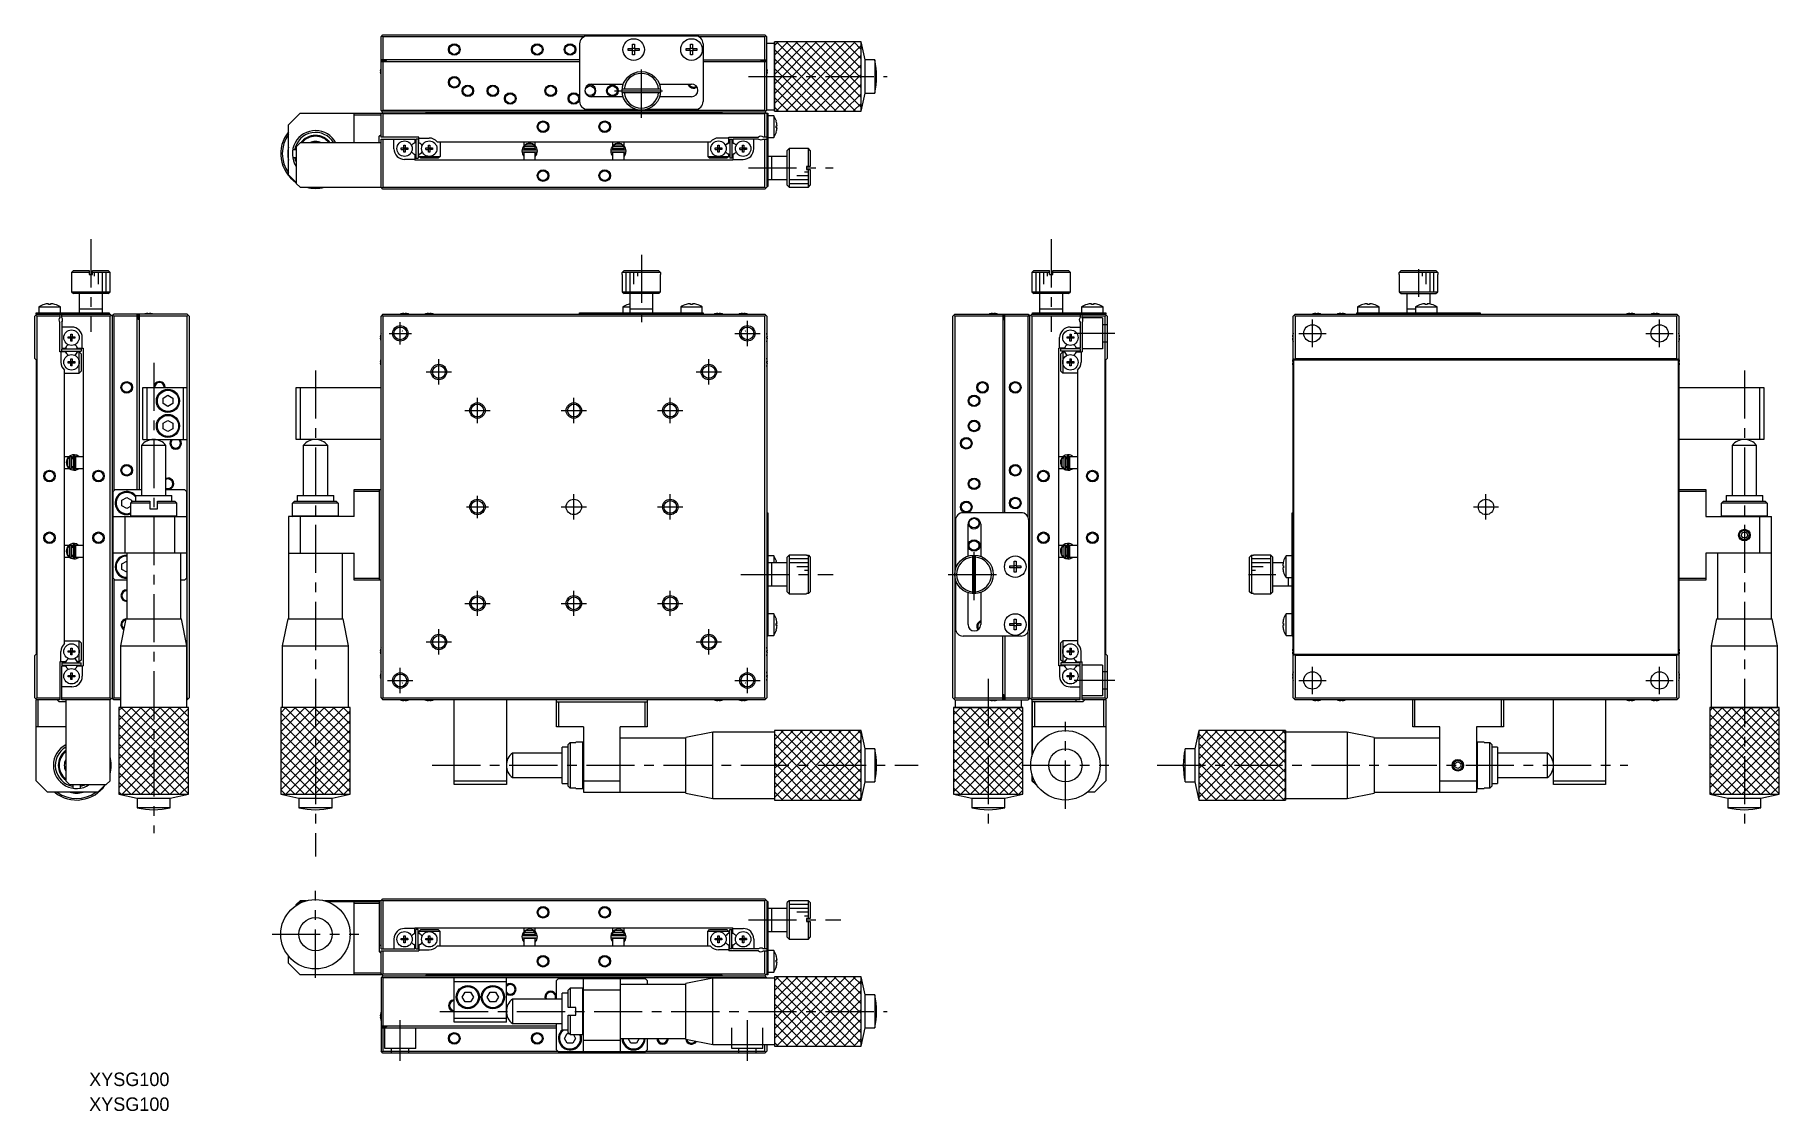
# Model space of a CAD drawing. Extents: x -65 to 387, y 28 to 307.
import ezdxf

# ---------------------------------------------------------------- set-up
doc = ezdxf.new("R2010")
doc.units = 0
doc.header["$LTSCALE"] = 10
doc.linetypes.add('CENTER', pattern=[2, 1.25, -0.25, 0.25, -0.25])
doc.linetypes.add('DASHED', pattern=[3.5, 2, -1.5])
doc.layers.get('0').update_dxf_attribs({"linetype": 'CONTINUOUS'})
doc.layers.add('CENTER', color=1, linetype='CENTER')
doc.styles.get("Standard").update_dxf_attribs({"font": 'FGP教科書体NT-M'})

msp = doc.modelspace()

# ---------------------------------------------------------------- texts
at = {"color": 7, "linetype": 'CONTINUOUS'}
for p in [(-50.921936, 34.436907), (-50.921936, 27.987393)]:
    msp.add_text('XYSG100', height=3.5, dxfattribs=at).set_placement(p)

# ---------------------------------------------------------------- linework, layer by layer
at = {"color": 7, "linetype": 'CONTINUOUS'}
for p, q in [((24.75, 306.5), (25.25, 307)), ((24.75, 287.5), (24.75, 306.5)), ((25, 306.75), (25.25, 306.5)), ((25.25, 307), (124.25, 307)), ((25.25, 306.5), (25.25, 300.5)), ((77.37822, 306.5), (25.25, 306.5)), ((76.25, 304.7), (76.25, 289.7)), ((106.25, 306.7), (78.25, 306.7)), ((88.850861, 302.94), (88.850861, 303.46)), ((88.850861, 303.46), (89.99, 303.46)), ((89.920558, 302.94), (89.920558, 303.46)), ((89.99, 304.599139), (90.51, 304.599139)), ((89.99, 303.46), (89.99, 304.599139)), ((89.99, 303.529442), (90.51, 303.529442)), ((90.51, 304.599139), (90.51, 303.46)), ((90.51, 303.46), (91.649139, 303.46)), ((90.579442, 303.46), (90.579442, 302.94)), ((91.649139, 303.46), (91.649139, 302.94)), ((103.850861, 302.94), (103.850861, 303.46)), ((103.850861, 303.46), (104.99, 303.46)), ((104.920558, 302.94), (104.920558, 303.46)), ((104.99, 304.599139), (105.51, 304.599139)), ((104.99, 303.46), (104.99, 304.599139)), ((104.99, 303.529442), (105.51, 303.529442)), ((105.51, 304.599139), (105.51, 303.46)), ((105.51, 303.46), (106.649139, 303.46)), ((105.579442, 303.46), (105.579442, 302.94)), ((106.649139, 303.46), (106.649139, 302.94)), ((124.25, 306.5), (107.12178, 306.5)), ((108.25, 304.7), (108.25, 289.7)), ((124.25, 307), (124.75, 306.5)), ((124.25, 306.5), (124.5, 306.75)), ((124.25, 300.5), (124.25, 306.5)), ((124.75, 287.5), (124.75, 306.5)), ((126.75, 304.8), (124.75, 304.8)), ((149.25, 305.2), (126.75, 305.2)), ((126.75, 287.2), (126.75, 305.2)), ((150.25, 300.5), (149.25, 305.2)), ((149.25, 287.2), (149.25, 305.2)), ((76.25, 300.5), (24.75, 300.5)), ((24.75, 300.25), (26.15, 300.25)), ((76.25, 300), (24.75, 300)), ((25.25, 300), (25.25, 287.5)), ((26.15, 300), (26.15, 300.25)), ((89.99, 302.94), (88.850861, 302.94)), ((89.99, 301.800861), (89.99, 302.94)), ((90.51, 302.870558), (89.99, 302.870558)), ((90.51, 301.800861), (89.99, 301.800861)), ((90.51, 302.94), (90.51, 301.800861)), ((91.649139, 302.94), (90.51, 302.94)), ((104.99, 302.94), (103.850861, 302.94)), ((104.99, 301.800861), (104.99, 302.94)), ((105.51, 302.870558), (104.99, 302.870558)), ((105.51, 301.800861), (104.99, 301.800861)), ((105.51, 302.94), (105.51, 301.800861)), ((106.649139, 302.94), (105.51, 302.94)), ((108.25, 300.5), (124.75, 300.5)), ((124.75, 300), (108.25, 300)), ((124.75, 300.25), (123.35, 300.25)), ((123.35, 300), (123.35, 300.25)), ((124.25, 287.5), (124.25, 300)), ((152.75, 300.5), (150.25, 300.5)), ((150.25, 291.9), (150.25, 300.5)), ((152.75, 300.5), (152.75, 291.9)), ((24.560141, 297.68), (24.680478, 297.68)), ((24.680478, 297.32), (24.560141, 297.32)), ((24.675856, 298.388616), (24.680478, 298.386361)), ((24.680478, 296.613639), (24.675856, 296.611384)), ((24.680478, 297.68), (24.680478, 297.32)), ((79.25, 294.25), (87.566252, 294.25)), ((96.933748, 294.25), (105.25, 294.25)), ((124.819522, 298.386361), (124.824144, 298.388616)), ((124.819522, 297.68), (124.939859, 297.68)), ((124.819522, 297.32), (124.819522, 297.68)), ((124.939859, 297.32), (124.819522, 297.32)), ((124.824144, 296.611384), (124.819522, 296.613639)), ((87.496317, 290.95), (79.25, 290.95)), ((97.233974, 292.9), (87.266026, 292.9)), ((87.266026, 292.1), (97.233974, 292.1)), ((105.25, 290.95), (97.003683, 290.95)), ((149.25, 287.2), (150.25, 291.9)), ((150.25, 291.9), (152.75, 291.9)), ((3.75, 286.7), (0.75, 283.7)), ((3.75, 286.7), (24.75, 286.7)), ((17.75, 279), (17.75, 286.7)), ((24.75, 286.2), (17.75, 286.2)), ((25.25, 287), (24.75, 287.5)), ((24.75, 286.5), (25.25, 287)), ((24.75, 280.5), (24.75, 286.7)), ((25.25, 287.5), (25, 287.25)), ((25, 286.75), (25.25, 286.5)), ((25.25, 287.5), (124.25, 287.5)), ((124.25, 287), (25.25, 287)), ((25.25, 286.5), (25.25, 280.5)), ((124.25, 286.5), (25.25, 286.5)), ((36.6, 286.65), (36.25, 287)), ((112.9, 286.65), (36.6, 286.65)), ((78.25, 287.7), (90.85, 287.7)), ((93.65, 287.7), (106.25, 287.7)), ((113.25, 287), (112.9, 286.65)), ((124.5, 287.25), (124.25, 287.5)), ((124.75, 287.5), (124.25, 287)), ((124.75, 286.5), (124.25, 287)), ((124.25, 286.5), (124.5, 286.75)), ((124.25, 280.5), (124.25, 286.5)), ((124.75, 287.6), (126.75, 287.6)), ((124.75, 286.7), (125.05, 286.7)), ((124.75, 286.7), (124.75, 267.5)), ((125.05, 286.7), (125.05, 267.7)), ((126.592463, 286), (125.05, 286)), ((126.592463, 286), (126.592463, 280.4)), ((126.75, 287.2), (149.25, 287.2)), ((0.75, 270.7), (0.75, 283.7)), ((24.25, 280.7), (24.75, 281.2)), ((24.25, 279), (24.25, 280.7)), ((34.55, 280.5), (24.75, 280.5)), ((34.55, 279.044412), (34.55, 280.5)), ((114.95, 280.5), (122.588562, 280.5)), ((114.95, 279.044412), (114.95, 280.5)), ((124.75, 280.5), (123.911438, 280.5)), ((125.05, 280.4), (126.592463, 280.4)), ((127.243205, 284.599139), (127.249373, 284.602148)), ((127.243205, 282.94), (127.243205, 283.46)), ((127.243205, 283.46), (127.436462, 283.46)), ((127.436462, 282.94), (127.243205, 282.94)), ((127.249373, 281.797852), (127.243205, 281.800861)), ((2.75, 277.2), (1.83392, 277.2)), ((3.75, 279), (2.75, 278)), ((2.75, 278), (2.75, 268.5)), ((24.75, 279), (3.75, 279)), ((24.75, 267.5), (24.75, 280)), ((24.75, 280), (33.55, 280)), ((25.25, 280), (25.25, 267.5)), ((28.1, 277.45), (28.1, 280)), ((29.963639, 277.68), (30.67, 277.68)), ((29.963639, 277.32), (29.963639, 277.68)), ((29.963639, 277.32), (30.67, 277.32)), ((30.67, 278.386361), (31.03, 278.386361)), ((30.67, 277.68), (30.67, 278.386361)), ((30.680372, 277.669628), (30.67, 277.68)), ((30.680372, 277.330372), (30.67, 277.32)), ((30.67, 276.613639), (30.67, 277.32)), ((31.03, 276.613639), (30.67, 276.613639)), ((30.680372, 277.669628), (31.019628, 277.669628)), ((30.680372, 277.330372), (30.680372, 277.669628)), ((31.019628, 277.330372), (30.680372, 277.330372)), ((31.019628, 277.669628), (31.03, 277.68)), ((31.019628, 277.669628), (31.019628, 277.330372)), ((31.019628, 277.330372), (31.03, 277.32)), ((31.03, 278.386361), (31.03, 277.68)), ((31.03, 277.68), (31.736361, 277.68)), ((31.03, 277.32), (31.03, 276.613639)), ((31.736361, 277.32), (31.03, 277.32)), ((31.736361, 277.68), (31.736361, 277.32)), ((33.55, 279.044412), (33.25625, 278.874815)), ((33.25625, 276.125185), (33.55, 275.955588)), ((33.55, 280), (33.55, 279.044412)), ((33.55, 275.955588), (33.55, 274.5)), ((34.35, 280), (33.75, 280)), ((33.75, 280), (33.75, 275)), ((34.35, 280), (34.35, 275)), ((34.55, 280.25), (37.25, 280.25)), ((34.84375, 278.874815), (34.55, 279.044412)), ((34.55, 275.955588), (34.84375, 276.125185)), ((34.55, 275.5), (34.55, 275.955588)), ((36.363639, 277.68), (37.07, 277.68)), ((36.363639, 277.32), (36.363639, 277.68)), ((36.363639, 277.32), (37.07, 277.32)), ((37.07, 278.386361), (37.43, 278.386361)), ((37.07, 277.68), (37.07, 278.386361)), ((37.080372, 277.669628), (37.07, 277.68)), ((37.080372, 277.330372), (37.07, 277.32)), ((37.07, 276.613639), (37.07, 277.32)), ((37.43, 276.613639), (37.07, 276.613639)), ((37.080372, 277.669628), (37.419628, 277.669628)), ((37.080372, 277.330372), (37.080372, 277.669628)), ((37.419628, 277.330372), (37.080372, 277.330372)), ((37.419628, 277.669628), (37.43, 277.68)), ((37.419628, 277.669628), (37.419628, 277.330372)), ((37.419628, 277.330372), (37.43, 277.32)), ((37.43, 278.386361), (37.43, 277.68)), ((37.43, 277.68), (38.136361, 277.68)), ((37.43, 277.32), (37.43, 276.613639)), ((38.136361, 277.32), (37.43, 277.32)), ((38.136361, 277.68), (38.136361, 277.32)), ((39.329062, 279.3), (110.170938, 279.3)), ((40.05, 279.3), (40.05, 275.5)), ((61.42776, 276.140285), (61.448671, 276.087036)), ((61.44913, 276.089759), (61.448524, 276.087741)), ((61.448671, 276.087036), (61.448524, 276.087741)), ((61.448525, 276.087739), (61.449148, 276.088003)), ((65.066084, 277.090184), (61.516084, 277.090184)), ((61.516084, 276.640184), (65.066084, 276.640184)), ((61.75, 279.3), (61.75, 278.137882)), ((61.75, 278), (61.75, 277.5)), ((64.75, 278), (61.75, 278)), ((61.75, 277.5), (64.75, 277.5)), ((64.75, 276.5), (61.75, 276.5)), ((61.75, 276.5), (61.75, 274.5)), ((61.784345, 276.499897), (61.756971, 276.640117)), ((61.75729, 277.090249), (61.876509, 277.500129)), ((61.803188, 277.3), (62.25, 277.3)), ((61.804317, 278), (62.333485, 278.5)), ((61.876607, 276.500005), (62.116948, 276.640184)), ((62.25, 277.5), (62.25, 277.090184)), ((62.25, 276.640184), (62.25, 276.5)), ((62.333485, 278.5), (64.166515, 278.5)), ((64.166515, 278.5), (64.695683, 278)), ((64.25, 277.090184), (64.25, 277.5)), ((64.25, 277.3), (64.75, 277.3)), ((64.25, 276.5), (64.25, 276.640184)), ((64.465221, 276.640184), (64.705542, 276.500041)), ((64.705309, 277.500175), (64.825193, 277.09024)), ((65.127992, 276.077421), (64.749982, 276.225938)), ((64.75, 278.231512), (64.75, 279.3)), ((64.75, 277.5), (64.75, 278)), ((64.75, 277.3), (64.75, 277.388436)), ((64.75, 274.5), (64.75, 276.5)), ((64.759397, 276.231357), (64.75, 276.236747)), ((64.750224, 275.498469), (65.13301, 276.087281)), ((64.769881, 276.225597), (64.759397, 276.231357)), ((64.781383, 276.219505), (64.769881, 276.225597)), ((64.793829, 276.21312), (64.781383, 276.219505)), ((64.807137, 276.206484), (64.793829, 276.21312)), ((64.82122, 276.19964), (64.807137, 276.206484)), ((64.835987, 276.192633), (64.82122, 276.19964)), ((64.851342, 276.185508), (64.835987, 276.192633)), ((64.867185, 276.178312), (64.851342, 276.185508)), ((64.883412, 276.171091), (64.867185, 276.178312)), ((64.899918, 276.163893), (64.883412, 276.171091)), ((64.916596, 276.156764), (64.899918, 276.163893)), ((64.933336, 276.149752), (64.916596, 276.156764)), ((64.950029, 276.142901), (64.933336, 276.149752)), ((64.966568, 276.136256), (64.950029, 276.142901)), ((64.982844, 276.12986), (64.966568, 276.136256)), ((64.998751, 276.123756), (64.982844, 276.12986)), ((65.014185, 276.117983), (64.998751, 276.123756)), ((65.029047, 276.112578), (65.014185, 276.117983)), ((65.043239, 276.107577), (65.029047, 276.112578)), ((65.056668, 276.103012), (65.043239, 276.107577)), ((65.069248, 276.098913), (65.056668, 276.103012)), ((65.080897, 276.095307), (65.069248, 276.098913)), ((65.091538, 276.092217), (65.080897, 276.095307)), ((65.101102, 276.089664), (65.091538, 276.092217)), ((65.096219, 276.005408), (65.163382, 276.163689)), ((65.109527, 276.087663), (65.101102, 276.089664)), ((65.116759, 276.086229), (65.109527, 276.087663)), ((65.122749, 276.08537), (65.116759, 276.086229)), ((65.127459, 276.085091), (65.122749, 276.08537)), ((65.130858, 276.085396), (65.127459, 276.085091)), ((65.129112, 276.078117), (65.127992, 276.077421)), ((65.132925, 276.086281), (65.130858, 276.085396)), ((65.13469, 276.644896), (65.132424, 276.650267)), ((65.133645, 276.087741), (65.132925, 276.086281)), ((65.133498, 276.087036), (65.145995, 276.118698)), ((65.147694, 276.611403), (65.13469, 276.644896)), ((65.145995, 276.118698), (65.15755, 276.152717)), ((65.159011, 276.57731), (65.147694, 276.611403)), ((65.15755, 276.152717), (65.167394, 276.187264)), ((65.168616, 276.5427), (65.159011, 276.57731)), ((65.163382, 276.163689), (65.290229, 276.845802)), ((65.167394, 276.187264), (65.175504, 276.222255)), ((65.176483, 276.507658), (65.168616, 276.5427)), ((65.175504, 276.222255), (65.181859, 276.257602)), ((65.182595, 276.472271), (65.176483, 276.507658)), ((65.181859, 276.257602), (65.186445, 276.293219)), ((65.186937, 276.436625), (65.182595, 276.472271)), ((65.186445, 276.293219), (65.18925, 276.329018)), ((65.189496, 276.40081), (65.186937, 276.436625)), ((65.18925, 276.329018), (65.190268, 276.364911)), ((65.190268, 276.364911), (65.189496, 276.40081)), ((84.42776, 276.140285), (84.448671, 276.087036)), ((84.44913, 276.089759), (84.448524, 276.087741)), ((84.448671, 276.087036), (84.448524, 276.087741)), ((84.448525, 276.087739), (84.449148, 276.088003)), ((88.066084, 277.090184), (84.516084, 277.090184)), ((84.516084, 276.640184), (88.066084, 276.640184)), ((84.75, 279.3), (84.75, 278.137882)), ((84.75, 278), (84.75, 277.5)), ((87.75, 278), (84.75, 278)), ((84.75, 277.5), (87.75, 277.5)), ((87.75, 276.5), (84.75, 276.5)), ((84.75, 276.5), (84.75, 274.5)), ((84.784345, 276.499897), (84.756971, 276.640117)), ((84.75729, 277.090249), (84.876509, 277.500129)), ((84.803188, 277.3), (85.25, 277.3)), ((84.804317, 278), (85.333485, 278.5)), ((84.876607, 276.500005), (85.116948, 276.640184)), ((85.25, 277.5), (85.25, 277.090184)), ((85.25, 276.640184), (85.25, 276.5)), ((85.333485, 278.5), (87.166515, 278.5)), ((87.166515, 278.5), (87.695683, 278)), ((87.25, 277.090184), (87.25, 277.5)), ((87.25, 277.3), (87.75, 277.3)), ((87.25, 276.5), (87.25, 276.640184)), ((87.465221, 276.640184), (87.705542, 276.500041)), ((87.705309, 277.500175), (87.825193, 277.09024)), ((88.129112, 276.078117), (87.749982, 276.225938)), ((87.75, 278.231512), (87.75, 279.3)), ((87.75, 277.5), (87.75, 278)), ((87.75, 277.3), (87.75, 277.388436)), ((87.75, 274.5), (87.75, 276.5)), ((87.759397, 276.231357), (87.75, 276.236747)), ((87.750224, 275.498469), (88.13301, 276.087281)), ((87.769881, 276.225597), (87.759397, 276.231357)), ((87.781383, 276.219505), (87.769881, 276.225597)), ((87.793829, 276.21312), (87.781383, 276.219505)), ((87.807137, 276.206484), (87.793829, 276.21312)), ((87.82122, 276.19964), (87.807137, 276.206484)), ((87.835987, 276.192633), (87.82122, 276.19964)), ((87.851342, 276.185508), (87.835987, 276.192633)), ((87.867185, 276.178312), (87.851342, 276.185508)), ((87.883412, 276.171091), (87.867185, 276.178312)), ((87.899918, 276.163893), (87.883412, 276.171091)), ((87.916596, 276.156764), (87.899918, 276.163893)), ((87.933336, 276.149752), (87.916596, 276.156764)), ((87.950029, 276.142901), (87.933336, 276.149752)), ((87.966568, 276.136256), (87.950029, 276.142901)), ((87.982844, 276.12986), (87.966568, 276.136256)), ((87.998751, 276.123756), (87.982844, 276.12986)), ((88.014185, 276.117983), (87.998751, 276.123756)), ((88.029047, 276.112578), (88.014185, 276.117983)), ((88.043239, 276.107577), (88.029047, 276.112578)), ((88.056668, 276.103012), (88.043239, 276.107577)), ((88.069248, 276.098913), (88.056668, 276.103012)), ((88.080897, 276.095307), (88.069248, 276.098913)), ((88.091538, 276.092217), (88.080897, 276.095307)), ((88.101102, 276.089664), (88.091538, 276.092217)), ((88.096219, 276.005408), (88.129692, 276.07948)), ((88.109527, 276.087663), (88.101102, 276.089664)), ((88.116759, 276.086229), (88.109527, 276.087663)), ((88.122749, 276.08537), (88.116759, 276.086229)), ((88.127459, 276.085091), (88.122749, 276.08537)), ((88.130858, 276.085396), (88.127459, 276.085091)), ((88.129692, 276.07948), (88.163382, 276.163689)), ((88.132925, 276.086281), (88.130858, 276.085396)), ((88.13469, 276.644896), (88.132424, 276.650267)), ((88.133645, 276.087741), (88.132925, 276.086281)), ((88.133498, 276.087036), (88.145995, 276.118698)), ((88.147694, 276.611403), (88.13469, 276.644896)), ((88.145995, 276.118698), (88.15755, 276.152717)), ((88.159011, 276.57731), (88.147694, 276.611403)), ((88.15755, 276.152717), (88.167394, 276.187264)), ((88.168616, 276.5427), (88.159011, 276.57731)), ((88.163382, 276.163689), (88.290229, 276.845802)), ((88.167394, 276.187264), (88.175504, 276.222255)), ((88.176483, 276.507658), (88.168616, 276.5427)), ((88.175504, 276.222255), (88.181859, 276.257602)), ((88.182595, 276.472271), (88.176483, 276.507658)), ((88.181859, 276.257602), (88.186445, 276.293219)), ((88.186937, 276.436625), (88.182595, 276.472271)), ((88.186445, 276.293219), (88.18925, 276.329018)), ((88.189496, 276.40081), (88.186937, 276.436625)), ((88.18925, 276.329018), (88.190268, 276.364911)), ((88.190268, 276.364911), (88.189496, 276.40081)), ((109.45, 279.3), (109.45, 275.5)), ((111.363639, 277.68), (112.07, 277.68)), ((111.363639, 277.32), (111.363639, 277.68)), ((111.363639, 277.32), (112.07, 277.32)), ((112.07, 278.386361), (112.43, 278.386361)), ((112.07, 277.68), (112.07, 278.386361)), ((112.080372, 277.669628), (112.07, 277.68)), ((112.080372, 277.330372), (112.07, 277.32)), ((112.07, 276.613639), (112.07, 277.32)), ((112.43, 276.613639), (112.07, 276.613639)), ((112.080372, 277.669628), (112.419628, 277.669628)), ((112.080372, 277.330372), (112.080372, 277.669628)), ((112.419628, 277.330372), (112.080372, 277.330372)), ((114.95, 280.25), (112.25, 280.25)), ((112.419628, 277.669628), (112.43, 277.68)), ((112.419628, 277.669628), (112.419628, 277.330372)), ((112.419628, 277.330372), (112.43, 277.32)), ((112.43, 278.386361), (112.43, 277.68)), ((112.43, 277.68), (113.136361, 277.68)), ((112.43, 277.32), (112.43, 276.613639)), ((113.136361, 277.32), (112.43, 277.32)), ((113.136361, 277.68), (113.136361, 277.32)), ((114.65625, 278.874815), (114.95, 279.044412)), ((114.95, 275.955588), (114.65625, 276.125185)), ((114.95, 275.5), (114.95, 275.955588)), ((115.15, 280), (115.15, 275)), ((115.15, 280), (115.75, 280)), ((115.75, 280), (115.75, 275)), ((115.95, 280), (115.95, 279.044412)), ((122.65, 280), (115.95, 280)), ((115.95, 279.044412), (116.24375, 278.874815)), ((116.24375, 276.125185), (115.95, 275.955588)), ((115.95, 275.955588), (115.95, 274.5)), ((117.763639, 277.68), (118.47, 277.68)), ((117.763639, 277.32), (117.763639, 277.68)), ((117.763639, 277.32), (118.47, 277.32)), ((118.47, 278.386361), (118.83, 278.386361)), ((118.47, 277.68), (118.47, 278.386361)), ((118.480372, 277.669628), (118.47, 277.68)), ((118.480372, 277.330372), (118.47, 277.32)), ((118.47, 276.613639), (118.47, 277.32)), ((118.83, 276.613639), (118.47, 276.613639)), ((118.480372, 277.669628), (118.819628, 277.669628)), ((118.480372, 277.330372), (118.480372, 277.669628)), ((118.819628, 277.330372), (118.480372, 277.330372)), ((118.819628, 277.669628), (118.83, 277.68)), ((118.819628, 277.669628), (118.819628, 277.330372)), ((118.819628, 277.330372), (118.83, 277.32)), ((118.83, 278.386361), (118.83, 277.68)), ((118.83, 277.68), (119.536361, 277.68)), ((118.83, 277.32), (118.83, 276.613639)), ((119.536361, 277.32), (118.83, 277.32)), ((119.536361, 277.68), (119.536361, 277.32)), ((121.4, 277.45), (121.4, 280)), ((123.85, 280), (124.75, 280)), ((124.25, 267.5), (124.25, 280)), ((130.55, 277.5), (130.05, 277)), ((130.05, 268), (130.05, 277)), ((135.55, 277.5), (130.55, 277.5)), ((130.55, 277.5), (130.55, 267.5)), ((135.55, 272.9), (135.55, 277.5)), ((136.05, 277), (135.55, 277.5)), ((136.05, 277), (136.05, 272.9)), ((1.83392, 275.2), (2.75, 275.2)), ((33.55, 274.7), (30.85, 274.7)), ((115.95, 274.5), (33.55, 274.5)), ((33.75, 275), (34.35, 275)), ((35.05, 275), (34.55, 275.5)), ((34.55, 275.5), (40.05, 275.5)), ((39.55, 275), (35.05, 275)), ((40.05, 275.5), (39.55, 275)), ((109.95, 275), (109.45, 275.5)), ((109.45, 275.5), (114.95, 275.5)), ((114.45, 275), (109.95, 275)), ((114.95, 275.5), (114.45, 275)), ((115.75, 275), (115.15, 275)), ((115.95, 274.7), (118.65, 274.7)), ((130.05, 275.5), (125.05, 275.5)), ((126.05, 269.5), (126.05, 275.5)), ((135.05, 272.9), (135.05, 272.1)), ((136.05, 272.9), (135.05, 272.9)), ((135.05, 272.1), (136.05, 272.1)), ((135.55, 267.5), (135.55, 272.1)), ((136.05, 272.1), (136.05, 268)), ((0.75, 270.7), (2.75, 268.7)), ((2.75, 268.5), (3.75, 267.5)), ((3.75, 267.5), (24.75, 267.5)), ((25.25, 267), (24.75, 267.5)), ((25.25, 267.5), (25, 267.25)), ((25.25, 267.5), (124.25, 267.5)), ((124.25, 267), (25.25, 267)), ((124.5, 267.25), (124.25, 267.5)), ((124.25, 267), (124.75, 267.5)), ((125.05, 267.7), (124.75, 267.7)), ((125.05, 269.5), (130.05, 269.5)), ((130.05, 268), (130.55, 267.5)), ((130.55, 267.5), (135.55, 267.5)), ((135.55, 267.5), (136.05, 268)), ((-55, 245.9), (-55.5, 245.4)), ((-50.9, 245.4), (-55.5, 245.4)), ((-55.5, 245.4), (-55.5, 240.4)), ((-55, 245.9), (-50.9, 245.9)), ((-50.9, 245.9), (-50.9, 244.9)), ((-50.9, 244.9), (-50.1, 244.9)), ((-50.1, 245.9), (-46, 245.9)), ((-50.1, 244.9), (-50.1, 245.9)), ((-45.5, 245.4), (-50.1, 245.4)), ((-45.5, 245.4), (-46, 245.9)), ((-45.5, 240.4), (-45.5, 245.4)), ((87.25, 244.9), (87.25, 240.4)), ((87.25, 244.9), (87.266026, 244.9)), ((87.266026, 245.4), (87.767813, 245.9)), ((97.233974, 245.4), (87.266026, 245.4)), ((87.266026, 244.9), (87.266026, 245.4)), ((87.767813, 245.9), (96.732187, 245.9)), ((96.732187, 245.9), (97.233974, 245.4)), ((97.233974, 245.4), (97.233974, 244.9)), ((97.233974, 244.9), (97.25, 244.9)), ((97.25, 240.4), (97.25, 244.9)), ((194, 245.9), (193.5, 245.4)), ((198.1, 245.4), (193.5, 245.4)), ((193.5, 245.4), (193.5, 240.4)), ((194, 245.9), (198.1, 245.9)), ((198.1, 244.9), (198.1, 245.9)), ((198.1, 244.9), (198.9, 244.9)), ((198.9, 245.9), (203, 245.9)), ((198.9, 244.9), (198.9, 245.9)), ((203.5, 245.4), (198.9, 245.4)), ((203.5, 245.4), (203, 245.9)), ((203.5, 240.4), (203.5, 245.4)), ((288.75, 244.9), (288.766026, 244.9)), ((288.75, 244.9), (288.75, 240.4)), ((288.766026, 245.4), (289.267813, 245.9)), ((288.766026, 244.9), (288.766026, 245.4)), ((298.733974, 245.4), (288.766026, 245.4)), ((289.267813, 245.9), (298.232187, 245.9)), ((298.232187, 245.9), (298.733974, 245.4)), ((298.733974, 245.4), (298.733974, 244.9)), ((298.733974, 244.9), (298.75, 244.9)), ((298.75, 240.4), (298.75, 244.9)), ((-55.5, 240.4), (-55, 239.9)), ((-55.5, 240.4), (-45.5, 240.4)), ((-46, 239.9), (-55, 239.9)), ((-53.5, 239.9), (-53.5, 234.9)), ((-47.5, 234.9), (-47.5, 239.9)), ((-46, 239.9), (-45.5, 240.4)), ((87.25, 240.4), (97.25, 240.4)), ((87.25, 240.4), (87.75, 239.9)), ((96.75, 239.9), (87.75, 239.9)), ((89.25, 239.9), (89.25, 234.9)), ((95.25, 234.9), (95.25, 239.9)), ((96.75, 239.9), (97.25, 240.4)), ((193.5, 240.4), (203.5, 240.4)), ((193.5, 240.4), (194, 239.9)), ((203, 239.9), (194, 239.9)), ((195.5, 239.9), (195.5, 234.9)), ((201.5, 234.9), (201.5, 239.9)), ((203, 239.9), (203.5, 240.4)), ((288.75, 240.4), (298.75, 240.4)), ((288.75, 240.4), (289.25, 239.9)), ((289.25, 239.9), (298.25, 239.9)), ((290.75, 239.9), (290.75, 234.9)), ((296.75, 237.192075), (296.75, 239.9)), ((298.25, 239.9), (298.75, 240.4)), ((-64, 236.442463), (-58.4, 236.442463)), ((-64, 236.442463), (-64, 234.9)), ((-62.599139, 237.093205), (-62.602148, 237.099373)), ((-61.46, 237.093205), (-61.46, 237.286462)), ((-60.94, 237.093205), (-61.46, 237.093205)), ((-60.94, 237.286462), (-60.94, 237.093205)), ((-59.797852, 237.099373), (-59.800861, 237.093205)), ((-58.4, 234.9), (-58.4, 236.442463)), ((-47.5, 235.9), (-53.5, 235.9)), ((87.45, 236.442463), (89.25, 236.442463)), ((87.45, 236.442463), (87.45, 234.9)), ((88.850861, 237.093205), (88.847852, 237.099373)), ((95.25, 235.9), (89.25, 235.9)), ((102.45, 236.442463), (108.05, 236.442463)), ((102.45, 236.442463), (102.45, 234.9)), ((103.850861, 237.093205), (103.847852, 237.099373)), ((104.99, 237.093205), (104.99, 237.286462)), ((105.51, 237.093205), (104.99, 237.093205)), ((105.51, 237.286462), (105.51, 237.093205)), ((106.652148, 237.099373), (106.649139, 237.093205)), ((108.05, 234.9), (108.05, 236.442463)), ((201.5, 235.9), (195.5, 235.9)), ((206.4, 236.442463), (212, 236.442463)), ((206.4, 236.442463), (206.4, 234.9)), ((207.800861, 237.093205), (207.797852, 237.099373)), ((208.94, 237.093205), (208.94, 237.286462)), ((209.46, 237.093205), (208.94, 237.093205)), ((209.46, 237.286462), (209.46, 237.093205)), ((210.602148, 237.099373), (210.599139, 237.093205)), ((212, 234.9), (212, 236.442463)), ((277.95, 236.442463), (277.95, 234.9)), ((277.95, 236.442463), (283.55, 236.442463)), ((279.350861, 237.093205), (279.347852, 237.099373)), ((280.49, 237.093205), (280.49, 237.286462)), ((281.01, 237.093205), (280.49, 237.093205)), ((281.01, 237.286462), (281.01, 237.093205)), ((282.152148, 237.099373), (282.149139, 237.093205)), ((283.55, 234.9), (283.55, 236.442463)), ((292.95, 235.9), (290.75, 235.9)), ((292.95, 236.442463), (292.95, 234.9)), ((292.95, 236.442463), (298.55, 236.442463)), ((294.350861, 237.093205), (294.347852, 237.099373)), ((295.49, 237.093205), (295.49, 237.286462)), ((296.01, 237.093205), (295.49, 237.093205)), ((296.01, 237.286462), (296.01, 237.093205)), ((297.152148, 237.099373), (297.149139, 237.093205)), ((298.55, 234.9), (298.55, 236.442463)), ((-64.5, 234.6), (-65, 234.1)), ((-65, 223.1), (-65, 234.1)), ((-64.5, 234.1), (-64.75, 234.35)), ((-64.7, 234.6), (-64.7, 234.9)), ((-64.7, 234.9), (-45.7, 234.9)), ((-64.7, 234.6), (-45.5, 234.6)), ((-64.5, 234.1), (-64.5, 135.1)), ((-58.5, 234.1), (-64.5, 234.1)), ((-58.5, 234.6), (-58.5, 233.761438)), ((-58.5, 224.8), (-58.5, 232.438562)), ((-58, 233.7), (-58, 234.6)), ((-45.5, 234.1), (-58, 234.1)), ((-58, 232.5), (-58, 225.8)), ((-55.45, 231.25), (-58, 231.25)), ((-45.7, 234.9), (-45.7, 234.6)), ((-45, 234.1), (-45.5, 234.6)), ((-45.25, 234.35), (-45.5, 234.1)), ((-45.5, 135.1), (-45.5, 234.1)), ((-45, 234.1), (-44.5, 234.6)), ((-45, 234.1), (-45, 135.1)), ((-44.5, 234.1), (-44.75, 234.35)), ((-25.5, 234.6), (-44.5, 234.6)), ((-38.5, 234.1), (-44.5, 234.1)), ((-44.5, 234.1), (-44.5, 188.8)), ((-38.5, 189.1), (-38.5, 234.6)), ((-38.25, 234.6), (-38.25, 233.2)), ((-38, 233.2), (-38.25, 233.2)), ((-38, 234.6), (-38, 189.1)), ((-25.5, 234.1), (-38, 234.1)), ((-36.386361, 234.669522), (-36.388616, 234.674144)), ((-35.68, 234.669522), (-35.68, 234.789859)), ((-35.32, 234.669522), (-35.68, 234.669522)), ((-35.32, 234.789859), (-35.32, 234.669522)), ((-34.611384, 234.674144), (-34.613639, 234.669522)), ((-25, 234.1), (-25.5, 234.6)), ((-25.25, 234.35), (-25.5, 234.1)), ((-25.5, 135.1), (-25.5, 234.1)), ((-25, 234.1), (-25, 135.1)), ((25.25, 234.6), (24.75, 234.1)), ((24.75, 135.1), (24.75, 234.1)), ((25.25, 234.1), (25, 234.35)), ((25.25, 234.6), (124.25, 234.6)), ((25.25, 234.1), (25.25, 135.1)), ((124.25, 234.1), (25.25, 234.1)), ((29.963639, 234.669522), (29.961384, 234.674144)), ((30.67, 234.669522), (30.67, 234.789859)), ((31.03, 234.669522), (30.67, 234.669522)), ((31.03, 234.789859), (31.03, 234.669522)), ((31.738616, 234.674144), (31.736361, 234.669522)), ((36.363639, 234.669522), (36.361384, 234.674144)), ((37.07, 234.669522), (37.07, 234.789859)), ((37.43, 234.669522), (37.07, 234.669522)), ((37.43, 234.789859), (37.43, 234.669522)), ((38.138616, 234.674144), (38.136361, 234.669522)), ((76.25, 234.6), (76.25, 234.9)), ((76.25, 234.9), (108.25, 234.9)), ((108.25, 234.9), (108.25, 234.6)), ((111.363639, 234.669522), (111.361384, 234.674144)), ((112.07, 234.669522), (112.07, 234.789859)), ((112.43, 234.669522), (112.07, 234.669522)), ((112.43, 234.789859), (112.43, 234.669522)), ((113.138616, 234.674144), (113.136361, 234.669522)), ((117.763639, 234.669522), (117.761384, 234.674144)), ((118.47, 234.669522), (118.47, 234.789859)), ((118.83, 234.669522), (118.47, 234.669522)), ((118.83, 234.789859), (118.83, 234.669522)), ((119.538616, 234.674144), (119.536361, 234.669522)), ((124.75, 234.1), (124.25, 234.6)), ((124.25, 234.1), (124.5, 234.35)), ((124.25, 135.1), (124.25, 234.1)), ((124.75, 234.1), (124.75, 135.1)), ((173, 234.1), (173.5, 234.6)), ((173, 135.1), (173, 234.1)), ((173.5, 234.1), (173.25, 234.35)), ((173.5, 234.6), (192.5, 234.6)), ((186, 234.1), (173.5, 234.1)), ((173.5, 234.1), (173.5, 135.1)), ((182.613639, 234.669522), (182.611384, 234.674144)), ((183.32, 234.669522), (183.32, 234.789859)), ((183.68, 234.669522), (183.32, 234.669522)), ((183.68, 234.789859), (183.68, 234.669522)), ((184.388616, 234.674144), (184.386361, 234.669522)), ((186, 234.6), (186, 183.1)), ((186, 233.2), (186.25, 233.2)), ((186.25, 234.6), (186.25, 233.2)), ((186.5, 183.1), (186.5, 234.6)), ((192.5, 234.1), (186.5, 234.1)), ((192.5, 234.6), (193, 234.1)), ((192.75, 234.35), (192.5, 234.1)), ((192.5, 181.97178), (192.5, 234.1)), ((193.5, 234.6), (193, 234.1)), ((193, 135.1), (193, 234.1)), ((193.5, 234.1), (193.25, 234.35)), ((193.5, 234.6), (212.7, 234.6)), ((206, 234.1), (193.5, 234.1)), ((193.5, 234.1), (193.5, 135.1)), ((193.7, 234.6), (193.7, 234.9)), ((193.7, 234.9), (212.7, 234.9)), ((203.45, 231.25), (206, 231.25)), ((206, 234.6), (206, 233.7)), ((206, 232.5), (206, 225.8)), ((206.5, 233.761438), (206.5, 234.6)), ((212.5, 234.1), (206.5, 234.1)), ((206.5, 232.438562), (206.5, 224.8)), ((213, 234.1), (212.5, 234.6)), ((212.75, 234.35), (212.5, 234.1)), ((212.5, 135.1), (212.5, 234.1)), ((212.7, 234.9), (212.7, 234.6)), ((213, 234.1), (213, 223.1)), ((261.75, 234.6), (261.25, 234.1)), ((261.25, 135.1), (261.25, 234.1)), ((261.75, 234.1), (261.5, 234.35)), ((261.75, 234.6), (360.75, 234.6)), ((261.75, 234.1), (261.75, 223.1)), ((360.75, 234.1), (261.75, 234.1)), ((266.463639, 234.669522), (266.461384, 234.674144)), ((267.17, 234.669522), (267.17, 234.789859)), ((267.53, 234.669522), (267.17, 234.669522)), ((267.53, 234.789859), (267.53, 234.669522)), ((268.238616, 234.674144), (268.236361, 234.669522)), ((272.863639, 234.669522), (272.861384, 234.674144)), ((273.57, 234.669522), (273.57, 234.789859)), ((273.93, 234.669522), (273.57, 234.669522)), ((273.93, 234.789859), (273.93, 234.669522)), ((274.638616, 234.674144), (274.636361, 234.669522)), ((277.75, 234.6), (277.75, 234.9)), ((277.75, 234.9), (309.75, 234.9)), ((309.75, 234.9), (309.75, 234.6)), ((347.863639, 234.669522), (347.861384, 234.674144)), ((348.57, 234.669522), (348.57, 234.789859)), ((348.93, 234.669522), (348.57, 234.669522)), ((348.93, 234.789859), (348.93, 234.669522)), ((349.638616, 234.674144), (349.636361, 234.669522)), ((354.263639, 234.669522), (354.261384, 234.674144)), ((354.97, 234.669522), (354.97, 234.789859)), ((355.33, 234.669522), (354.97, 234.669522)), ((355.33, 234.789859), (355.33, 234.669522)), ((356.038616, 234.674144), (356.036361, 234.669522)), ((361.25, 234.1), (360.75, 234.6)), ((361, 234.35), (360.75, 234.1)), ((360.75, 223.1), (360.75, 234.1)), ((361.25, 234.1), (361.25, 135.1)), ((-56.386361, 228.68), (-55.68, 228.68)), ((-56.386361, 228.32), (-56.386361, 228.68)), ((-55.68, 228.32), (-56.386361, 228.32)), ((-55.68, 229.386361), (-55.32, 229.386361)), ((-55.68, 228.68), (-55.68, 229.386361)), ((-55.669628, 228.669628), (-55.68, 228.68)), ((-55.669628, 228.330372), (-55.68, 228.32)), ((-55.68, 227.613639), (-55.68, 228.32)), ((-55.32, 227.613639), (-55.68, 227.613639)), ((-55.669628, 228.330372), (-55.669628, 228.669628)), ((-55.669628, 228.669628), (-55.330372, 228.669628)), ((-55.330372, 228.330372), (-55.669628, 228.330372)), ((-55.330372, 228.669628), (-55.32, 228.68)), ((-55.330372, 228.669628), (-55.330372, 228.330372)), ((-55.330372, 228.330372), (-55.32, 228.32)), ((-55.32, 229.386361), (-55.32, 228.68)), ((-55.32, 228.68), (-54.613639, 228.68)), ((-54.613639, 228.32), (-55.32, 228.32)), ((-55.32, 227.613639), (-55.32, 228.32)), ((-54.613639, 228.68), (-54.613639, 228.32)), ((-52.7, 225.8), (-52.7, 228.5)), ((24.560141, 228.68), (24.680478, 228.68)), ((24.680478, 228.32), (24.560141, 228.32)), ((24.675856, 229.388616), (24.680478, 229.386361)), ((24.680478, 227.613639), (24.675856, 227.611384)), ((24.680478, 228.68), (24.680478, 228.32)), ((30.35, 230.2), (30.21391, 230.2)), ((30.26218, 230.28782), (30.35, 230.2)), ((119.15, 230.2), (119.237811, 230.287811)), ((119.28618, 230.2), (119.15, 230.2)), ((124.819522, 229.386361), (124.824144, 229.388616)), ((124.819522, 228.32), (124.819522, 228.68)), ((124.819522, 228.68), (124.939859, 228.68)), ((124.939859, 228.32), (124.819522, 228.32)), ((124.824144, 227.611384), (124.819522, 227.613639)), ((200.7, 225.8), (200.7, 228.5)), ((202.613639, 228.32), (202.613639, 228.68)), ((202.613639, 228.68), (203.32, 228.68)), ((203.32, 228.32), (202.613639, 228.32)), ((203.32, 229.386361), (203.68, 229.386361)), ((203.32, 229.386361), (203.32, 228.68)), ((203.330372, 228.669628), (203.32, 228.68)), ((203.330372, 228.330372), (203.32, 228.32)), ((203.32, 227.613639), (203.32, 228.32)), ((203.68, 227.613639), (203.32, 227.613639)), ((203.330372, 228.669628), (203.669628, 228.669628)), ((203.330372, 228.330372), (203.330372, 228.669628)), ((203.669628, 228.330372), (203.330372, 228.330372)), ((203.669628, 228.669628), (203.68, 228.68)), ((203.669628, 228.669628), (203.669628, 228.330372)), ((203.669628, 228.330372), (203.68, 228.32)), ((203.68, 229.386361), (203.68, 228.68)), ((203.68, 228.68), (204.386361, 228.68)), ((203.68, 228.32), (203.68, 227.613639)), ((204.386361, 228.32), (203.68, 228.32)), ((204.386361, 228.68), (204.386361, 228.32)), ((261.060141, 228.68), (261.180478, 228.68)), ((261.180478, 228.32), (261.060141, 228.32)), ((261.175856, 229.388616), (261.180478, 229.386361)), ((261.180478, 227.613639), (261.175856, 227.611384)), ((261.180478, 228.68), (261.180478, 228.32)), ((361.319522, 229.386361), (361.324144, 229.388616)), ((361.319522, 228.68), (361.439859, 228.68)), ((361.319522, 228.32), (361.319522, 228.68)), ((361.439859, 228.32), (361.319522, 228.32)), ((361.324144, 227.611384), (361.319522, 227.613639)), ((-65, 223.1), (-64.65, 222.75)), ((-64.65, 222.75), (-64.65, 146.45)), ((-57.044412, 224.8), (-58.5, 224.8)), ((-58.25, 224.8), (-58.25, 222.1)), ((-58, 225.8), (-57.044412, 225.8)), ((-58, 225.6), (-53, 225.6)), ((-58, 225), (-58, 225.6)), ((-58, 225), (-53, 225)), ((-57.044412, 225.8), (-56.874815, 226.09375)), ((-56.874815, 224.50625), (-57.044412, 224.8)), ((-56.386361, 222.28), (-55.68, 222.28)), ((-56.386361, 221.92), (-56.386361, 222.28)), ((-55.68, 221.92), (-56.386361, 221.92)), ((-55.68, 222.986361), (-55.32, 222.986361)), ((-55.68, 222.28), (-55.68, 222.986361)), ((-55.669628, 222.269628), (-55.68, 222.28)), ((-55.669628, 221.930372), (-55.68, 221.92)), ((-55.68, 221.213639), (-55.68, 221.92)), ((-55.669628, 221.930372), (-55.669628, 222.269628)), ((-55.669628, 222.269628), (-55.330372, 222.269628)), ((-55.330372, 221.930372), (-55.669628, 221.930372)), ((-55.330372, 222.269628), (-55.32, 222.28)), ((-55.330372, 222.269628), (-55.330372, 221.930372)), ((-55.330372, 221.930372), (-55.32, 221.92)), ((-55.32, 222.986361), (-55.32, 222.28)), ((-55.32, 222.28), (-54.613639, 222.28)), ((-54.613639, 221.92), (-55.32, 221.92)), ((-55.32, 221.213639), (-55.32, 221.92)), ((-54.613639, 222.28), (-54.613639, 221.92)), ((-54.125185, 226.09375), (-53.955588, 225.8)), ((-53.955588, 224.8), (-54.125185, 224.50625)), ((-53.955588, 225.8), (-52.5, 225.8)), ((-53.5, 224.8), (-53.955588, 224.8)), ((-53.5, 224.8), (-53, 224.3)), ((-53.5, 219.3), (-53.5, 224.8)), ((-53, 225.6), (-53, 225)), ((-53, 224.3), (-53, 219.8)), ((-52.5, 225.8), (-52.5, 143.4)), ((24.560141, 222.28), (24.680478, 222.28)), ((24.680478, 221.92), (24.560141, 221.92)), ((24.675856, 222.988616), (24.680478, 222.986361)), ((24.680478, 222.28), (24.680478, 221.92)), ((124.819522, 222.986361), (124.824144, 222.988616)), ((124.819522, 221.92), (124.819522, 222.28)), ((124.819522, 222.28), (124.939859, 222.28)), ((124.939859, 221.92), (124.819522, 221.92)), ((200.5, 143.4), (200.5, 225.8)), ((201.955588, 225.8), (200.5, 225.8)), ((206, 225.6), (201, 225.6)), ((201, 225), (201, 225.6)), ((206, 225), (201, 225)), ((201, 224.3), (201.5, 224.8)), ((201, 219.8), (201, 224.3)), ((201.5, 224.8), (201.955588, 224.8)), ((201.5, 224.8), (201.5, 219.3)), ((202.125185, 226.09375), (201.955588, 225.8)), ((201.955588, 224.8), (202.125185, 224.50625)), ((202.613639, 221.92), (202.613639, 222.28)), ((202.613639, 222.28), (203.32, 222.28)), ((203.32, 221.92), (202.613639, 221.92)), ((203.32, 222.986361), (203.68, 222.986361)), ((203.32, 222.986361), (203.32, 222.28)), ((203.330372, 222.269628), (203.32, 222.28)), ((203.330372, 221.930372), (203.32, 221.92)), ((203.32, 221.213639), (203.32, 221.92)), ((203.330372, 222.269628), (203.669628, 222.269628)), ((203.330372, 221.930372), (203.330372, 222.269628)), ((203.669628, 221.930372), (203.330372, 221.930372)), ((203.669628, 222.269628), (203.68, 222.28)), ((203.669628, 222.269628), (203.669628, 221.930372)), ((203.669628, 221.930372), (203.68, 221.92)), ((203.68, 222.986361), (203.68, 222.28)), ((203.68, 222.28), (204.386361, 222.28)), ((203.68, 221.92), (203.68, 221.213639)), ((204.386361, 221.92), (203.68, 221.92)), ((204.386361, 222.28), (204.386361, 221.92)), ((205.044412, 225.8), (204.874815, 226.09375)), ((204.874815, 224.50625), (205.044412, 224.8)), ((206, 225.8), (205.044412, 225.8)), ((205.044412, 224.8), (206.5, 224.8)), ((206, 225.6), (206, 225)), ((206.25, 224.8), (206.25, 222.1)), ((212.65, 222.75), (213, 223.1)), ((212.65, 146.45), (212.65, 222.75)), ((261.060141, 222.28), (261.180478, 222.28)), ((261.180478, 221.92), (261.060141, 221.92)), ((261.175856, 222.988616), (261.180478, 222.986361)), ((261.180478, 222.28), (261.180478, 221.92)), ((261.4, 222.75), (261.75, 223.1)), ((261.4, 146.45), (261.4, 222.75)), ((261.4, 222.75), (361.1, 222.75)), ((261.75, 223.1), (360.75, 223.1)), ((360.75, 223.1), (361.1, 222.75)), ((361.1, 222.75), (361.1, 146.45)), ((361.319522, 222.986361), (361.324144, 222.988616)), ((361.319522, 222.28), (361.439859, 222.28)), ((361.319522, 221.92), (361.319522, 222.28)), ((361.439859, 221.92), (361.319522, 221.92)), ((-57.3, 149.179062), (-57.3, 220.020938)), ((-57.3, 219.3), (-53.5, 219.3)), ((-55.32, 221.213639), (-55.68, 221.213639)), ((-53, 219.8), (-53.5, 219.3)), ((24.680478, 221.213639), (24.675856, 221.211384)), ((124.824144, 221.211384), (124.819522, 221.213639)), ((201.5, 219.3), (201, 219.8)), ((205.3, 219.3), (201.5, 219.3)), ((203.68, 221.213639), (203.32, 221.213639)), ((205.3, 220.020938), (205.3, 149.179062)), ((261.180478, 221.213639), (261.175856, 221.211384)), ((361.324144, 221.211384), (361.319522, 221.213639)), ((-37, 202.1), (-37, 215.6)), ((-37, 215.6), (-25.5, 215.6)), ((-36, 215.6), (-36, 202.1)), ((-31.75, 212.821688), (-30.5, 213.543376)), ((-31.75, 211.378312), (-31.75, 212.821688)), ((-30.5, 213.543376), (-29.25, 212.821688)), ((-29.25, 212.821688), (-29.25, 211.378312)), ((-26.5, 202.1), (-26.5, 215.6)), ((2.75, 202.1), (2.75, 215.6)), ((2.75, 215.6), (24.75, 215.6)), ((3.75, 215.6), (3.75, 202.1)), ((361.25, 215.6), (383.25, 215.6)), ((382.25, 202.1), (382.25, 215.6)), ((383.25, 215.6), (383.25, 202.1)), ((-30.5, 210.656624), (-31.75, 211.378312)), ((-29.25, 211.378312), (-30.5, 210.656624)), ((-31.75, 206.321688), (-30.5, 207.043376)), ((-31.75, 204.878312), (-31.75, 206.321688)), ((-30.5, 204.156624), (-31.75, 204.878312)), ((-30.5, 207.043376), (-29.25, 206.321688)), ((-29.25, 204.878312), (-30.5, 204.156624)), ((-29.25, 206.321688), (-29.25, 204.878312)), ((-37.375, 200.53282), (-37.375, 187.6)), ((-31.025, 200.53282), (-37.375, 200.53282)), ((-37, 202.1), (-25.5, 202.1)), ((-31.025, 187.6), (-31.025, 200.53282)), ((24.75, 202.1), (2.75, 202.1)), ((4.575, 200.53282), (4.575, 187.6)), ((10.925, 200.53282), (4.575, 200.53282)), ((10.925, 187.6), (10.925, 200.53282)), ((383.25, 202.1), (361.25, 202.1)), ((375.075, 200.53282), (375.075, 187.6)), ((381.425, 200.53282), (375.075, 200.53282)), ((381.425, 187.6), (381.425, 200.53282)), ((-56.231512, 197.6), (-57.3, 197.6)), ((-57.3, 194.6), (-56.137882, 194.6)), ((-56.5, 197.016515), (-56, 197.545683)), ((-56.5, 195.183485), (-56.5, 197.016515)), ((-56, 194.654317), (-56.5, 195.183485)), ((-55.5, 197.6), (-56, 197.6)), ((-56, 197.6), (-56, 194.6)), ((-56, 194.6), (-55.5, 194.6)), ((-55.500175, 197.555309), (-55.09024, 197.675193)), ((-55.090249, 194.60729), (-55.500129, 194.726509)), ((-55.5, 194.6), (-55.5, 197.6)), ((-55.090184, 197.1), (-55.5, 197.1)), ((-55.5, 195.1), (-55.090184, 195.1)), ((-55.3, 197.6), (-55.388436, 197.6)), ((-55.3, 197.1), (-55.3, 197.6)), ((-55.3, 194.653188), (-55.3, 195.1)), ((-55.090184, 197.916084), (-55.090184, 194.366084)), ((-54.163689, 198.013382), (-54.845802, 198.140229)), ((-54.644896, 197.98469), (-54.650267, 197.982424)), ((-54.611403, 197.997694), (-54.644896, 197.98469)), ((-54.640184, 194.366084), (-54.640184, 197.916084)), ((-54.640184, 197.315221), (-54.500041, 197.555542)), ((-54.5, 197.1), (-54.640184, 197.1)), ((-54.640184, 195.1), (-54.5, 195.1)), ((-54.500005, 194.726607), (-54.640184, 194.966948)), ((-54.499897, 194.634345), (-54.640117, 194.606971)), ((-54.57731, 198.009011), (-54.611403, 197.997694)), ((-54.5427, 198.018616), (-54.57731, 198.009011)), ((-54.507658, 198.026483), (-54.5427, 198.018616)), ((-54.472271, 198.032595), (-54.507658, 198.026483)), ((-54.5, 197.6), (-54.5, 194.6)), ((-52.5, 197.6), (-54.5, 197.6)), ((-54.5, 194.6), (-52.5, 194.6)), ((-54.436625, 198.036937), (-54.472271, 198.032595)), ((-54.40081, 198.039496), (-54.436625, 198.036937)), ((-54.364911, 198.040268), (-54.40081, 198.039496)), ((-54.329018, 198.03925), (-54.364911, 198.040268)), ((-54.293219, 198.036445), (-54.329018, 198.03925)), ((-54.257602, 198.031859), (-54.293219, 198.036445)), ((-54.222255, 198.025504), (-54.257602, 198.031859)), ((-54.231357, 197.609397), (-54.236747, 197.6)), ((-54.225597, 197.619881), (-54.231357, 197.609397)), ((-54.078117, 197.979112), (-54.225938, 197.599982)), ((-54.219505, 197.631383), (-54.225597, 197.619881)), ((-54.187264, 198.017394), (-54.222255, 198.025504)), ((-54.21312, 197.643829), (-54.219505, 197.631383)), ((-54.206484, 197.657137), (-54.21312, 197.643829)), ((-54.19964, 197.67122), (-54.206484, 197.657137)), ((-54.192633, 197.685987), (-54.19964, 197.67122)), ((-54.185508, 197.701342), (-54.192633, 197.685987)), ((-54.152717, 198.00755), (-54.187264, 198.017394)), ((-54.178312, 197.717185), (-54.185508, 197.701342)), ((-54.171091, 197.733412), (-54.178312, 197.717185)), ((-54.163893, 197.749918), (-54.171091, 197.733412)), ((-54.156764, 197.766596), (-54.163893, 197.749918)), ((-54.07948, 197.979692), (-54.163689, 198.013382)), ((-54.149752, 197.783336), (-54.156764, 197.766596)), ((-54.118698, 197.995995), (-54.152717, 198.00755)), ((-54.142901, 197.800029), (-54.149752, 197.783336)), ((-54.136256, 197.816568), (-54.142901, 197.800029)), ((-54.12986, 197.832844), (-54.136256, 197.816568)), ((-54.123756, 197.848751), (-54.12986, 197.832844)), ((-54.117983, 197.864185), (-54.123756, 197.848751)), ((-54.087036, 197.983498), (-54.118698, 197.995995)), ((-54.112578, 197.879047), (-54.117983, 197.864185)), ((-54.107577, 197.893239), (-54.112578, 197.879047)), ((-54.103012, 197.906668), (-54.107577, 197.893239)), ((-54.098913, 197.919248), (-54.103012, 197.906668)), ((-54.095307, 197.930897), (-54.098913, 197.919248)), ((-54.092217, 197.941538), (-54.095307, 197.930897)), ((-54.089664, 197.951102), (-54.092217, 197.941538)), ((-54.087663, 197.959527), (-54.089664, 197.951102)), ((-54.087741, 197.983645), (-54.086281, 197.982925)), ((-54.086229, 197.966759), (-54.087663, 197.959527)), ((-53.498469, 197.600224), (-54.087281, 197.98301)), ((-54.086281, 197.982925), (-54.085396, 197.980858)), ((-54.08537, 197.972749), (-54.086229, 197.966759)), ((-54.085396, 197.980858), (-54.085091, 197.977459)), ((-54.085091, 197.977459), (-54.08537, 197.972749)), ((-54.082304, 197.977923), (-54.078117, 197.979112)), ((-54.005408, 197.946219), (-54.07948, 197.979692)), ((201.498355, 197.6), (200.5, 197.6)), ((200.5, 194.6), (201.591656, 194.6)), ((201.3, 197.016515), (201.8, 197.545683)), ((201.3, 197.016515), (201.3, 195.183485)), ((201.8, 194.654317), (201.3, 195.183485)), ((202.3, 197.6), (201.8, 197.6)), ((201.8, 197.6), (201.8, 194.6)), ((201.8, 194.6), (202.3, 194.6)), ((202.078005, 194.303062), (202.158264, 194.544974)), ((202.139129, 198.003161), (202.087036, 197.983498)), ((202.140929, 194.47727), (202.134718, 194.461722)), ((202.147335, 194.492984), (202.140929, 194.47727)), ((202.153899, 194.508774), (202.147335, 194.492984)), ((202.160582, 194.524547), (202.153899, 194.508774)), ((202.158264, 194.544974), (202.183402, 194.600016)), ((202.167347, 194.540213), (202.160582, 194.524547)), ((202.174154, 194.55568), (202.167347, 194.540213)), ((202.180962, 194.570858), (202.174154, 194.55568)), ((202.187734, 194.58566), (202.180962, 194.570858)), ((202.19443, 194.6), (202.187734, 194.58566)), ((202.30864, 194.698353), (202.299981, 194.700429)), ((202.3, 194.6), (202.3, 197.6)), ((202.640184, 197.1), (202.3, 197.1)), ((202.3, 195.1), (202.640184, 195.1)), ((202.303666, 197.58266), (202.314746, 197.585101)), ((202.322043, 194.695724), (202.30864, 194.698353)), ((202.314746, 197.585101), (202.328197, 197.587419)), ((202.335561, 194.693775), (202.322043, 194.695724)), ((202.328197, 197.587419), (202.341751, 197.589055)), ((202.349159, 194.692511), (202.335561, 194.693775)), ((202.341751, 197.589055), (202.355371, 197.590006)), ((202.362803, 194.691935), (202.349159, 194.692511)), ((202.355371, 197.590006), (202.369024, 197.590267)), ((202.376457, 194.692049), (202.362803, 194.691935)), ((202.369024, 197.590267), (202.382674, 197.589839)), ((202.390085, 194.692852), (202.376457, 194.692049)), ((202.382674, 197.589839), (202.396286, 197.588723)), ((202.403654, 194.694341), (202.390085, 194.692852)), ((202.396286, 197.588723), (202.409825, 197.58692)), ((202.417127, 194.696512), (202.403654, 194.694341)), ((202.409825, 197.58692), (202.423255, 197.584437)), ((202.430471, 194.699358), (202.417127, 194.696512)), ((202.423255, 197.584437), (202.436543, 197.58128)), ((202.443651, 194.702872), (202.430471, 194.699358)), ((202.436543, 197.58128), (202.449654, 197.577458)), ((202.456635, 194.707044), (202.443651, 194.702872)), ((202.449654, 197.577458), (202.462554, 197.57298)), ((202.469389, 194.711861), (202.456635, 194.707044)), ((202.462554, 197.57298), (202.475212, 197.56786)), ((202.481882, 194.717311), (202.469389, 194.711861)), ((202.475212, 197.56786), (202.487594, 197.562112)), ((202.494082, 194.723379), (202.481882, 194.717311)), ((202.487594, 197.562112), (202.49967, 197.55575)), ((202.50596, 194.730048), (202.494082, 194.723379)), ((202.49967, 197.55575), (202.51141, 197.548792)), ((202.5, 197.1), (202.5, 197.556017)), ((202.5, 194.726533), (202.5, 195.1)), ((202.517486, 194.737301), (202.50596, 194.730048)), ((202.51141, 197.548792), (202.522784, 197.541256)), ((202.528633, 194.745118), (202.517486, 194.737301)), ((202.522784, 197.541256), (202.533765, 197.533164)), ((202.539374, 194.753478), (202.528633, 194.745118)), ((202.533765, 197.533164), (202.544326, 197.524535)), ((202.549682, 194.762361), (202.539374, 194.753478)), ((202.544326, 197.524535), (202.554441, 197.515393)), ((202.559534, 194.771742), (202.549682, 194.762361)), ((202.554441, 197.515393), (202.564086, 197.505761)), ((202.568905, 194.781598), (202.559534, 194.771742)), ((202.564086, 197.505761), (202.573239, 197.495664)), ((202.577775, 194.791905), (202.568905, 194.781598)), ((202.573239, 197.495664), (202.581876, 197.485129)), ((202.586123, 194.802636), (202.577775, 194.791905)), ((202.581876, 197.485129), (202.589979, 197.474181)), ((202.593928, 194.813764), (202.586123, 194.802636)), ((202.589979, 197.474181), (202.597529, 197.462849)), ((202.601174, 194.825262), (202.593928, 194.813764)), ((202.597529, 197.462849), (202.604507, 197.45116)), ((202.607843, 194.837101), (202.601174, 194.825262)), ((202.604507, 197.45116), (202.610899, 197.439145)), ((202.613921, 194.849253), (202.607843, 194.837101)), ((202.610899, 197.439145), (202.61669, 197.426832)), ((202.619393, 194.861688), (202.613921, 194.849253)), ((202.61669, 197.426832), (202.621866, 197.414251)), ((202.624248, 194.874376), (202.619393, 194.861688)), ((202.621866, 197.414251), (202.626417, 197.401434)), ((202.628473, 194.887287), (202.624248, 194.874376)), ((202.626417, 197.401434), (202.630331, 197.388412)), ((202.63206, 194.900389), (202.628473, 194.887287)), ((202.630331, 197.388412), (202.633601, 197.375215)), ((202.635001, 194.913651), (202.63206, 194.900389)), ((202.633601, 197.375215), (202.636219, 197.361877)), ((202.637288, 194.927041), (202.635001, 194.913651)), ((202.636219, 197.361877), (202.63818, 197.348428)), ((202.638916, 194.940528), (202.637288, 194.927041)), ((202.63818, 197.348428), (202.63948, 197.334901)), ((202.639882, 194.95408), (202.638916, 194.940528)), ((202.63948, 197.334901), (202.640115, 197.321328)), ((202.640184, 194.966948), (202.639882, 194.95408)), ((202.640115, 197.321328), (202.640184, 197.315221)), ((202.640184, 197.916084), (202.640184, 194.366084)), ((203.090184, 194.366084), (203.090184, 197.916084)), ((203.3, 197.1), (203.090184, 197.1)), ((203.090184, 195.1), (203.3, 195.1)), ((203.300125, 194.653054), (203.09024, 194.606976)), ((203.090249, 197.674879), (203.389016, 197.600408)), ((205.3, 197.6), (203.3, 197.6)), ((203.3, 197.6), (203.3, 194.6)), ((203.3, 194.6), (205.3, 194.6)), ((-54.140541, 194.278399), (-54.126867, 194.283226)), ((-54.126483, 194.282332), (-54.06633, 194.308151)), ((-54.087741, 194.298524), (-54.087944, 194.299009)), ((-54.087036, 194.298671), (-54.087741, 194.298524)), ((202.005317, 194.335994), (202.085879, 194.299757)), ((202.085174, 194.307164), (202.085141, 194.303232)), ((202.085141, 194.303232), (202.085541, 194.300742)), ((202.085726, 194.312248), (202.085174, 194.307164)), ((202.085541, 194.300742), (202.085853, 194.299918)), ((202.086792, 194.318455), (202.085726, 194.312248)), ((202.085853, 194.299918), (202.087036, 194.298671)), ((202.085879, 194.299757), (202.130264, 194.281622)), ((202.088368, 194.325749), (202.086792, 194.318455)), ((202.087036, 194.298671), (202.118698, 194.286174)), ((202.090443, 194.334088), (202.088368, 194.325749)), ((202.093006, 194.343423), (202.090443, 194.334088)), ((202.096042, 194.353701), (202.093006, 194.343423)), ((202.099533, 194.364862), (202.096042, 194.353701)), ((202.103459, 194.37684), (202.099533, 194.364862)), ((202.107798, 194.389568), (202.103459, 194.37684)), ((202.112523, 194.402969), (202.107798, 194.389568)), ((202.117609, 194.416968), (202.112523, 194.402969)), ((202.123024, 194.431483), (202.117609, 194.416968)), ((202.118698, 194.286174), (202.152717, 194.274619)), ((202.128738, 194.44643), (202.123024, 194.431483)), ((202.134718, 194.461722), (202.128738, 194.44643)), ((202.130264, 194.281622), (202.845778, 194.14194)), ((202.152717, 194.274619), (202.187264, 194.264775)), ((202.187264, 194.264775), (202.222255, 194.256665)), ((202.222255, 194.256665), (202.257602, 194.25031)), ((202.257602, 194.25031), (202.293219, 194.245724)), ((202.293219, 194.245724), (202.329018, 194.242919)), ((202.329018, 194.242919), (202.364911, 194.241901)), ((202.364911, 194.241901), (202.40081, 194.242673)), ((202.40081, 194.242673), (202.436625, 194.245232)), ((202.436625, 194.245232), (202.472271, 194.249574)), ((202.472271, 194.249574), (202.507658, 194.255686)), ((202.507658, 194.255686), (202.5427, 194.263553)), ((202.5427, 194.263553), (202.57731, 194.273158)), ((202.57731, 194.273158), (202.611403, 194.284475)), ((202.611403, 194.284475), (202.644896, 194.297479)), ((202.644896, 194.297479), (202.650267, 194.299745)), ((-44.2, 189.1), (-44.7, 188.6)), ((-44.7, 166.1), (-44.7, 188.6)), ((-44.2, 189.1), (-37.375, 189.1)), ((-42.45, 186.321688), (-41.2, 187.043376)), ((-42.45, 184.878312), (-42.45, 186.321688)), ((-41.2, 187.043376), (-39.95, 186.321688)), ((-39.7, 186.1), (-40.2, 185.6)), ((-35.2, 185.6), (-40.2, 185.6)), ((-40.2, 185.6), (-40.2, 182.3)), ((-39.95, 186.321688), (-39.95, 185.85)), ((-39.7, 186.1), (-35.2, 186.1)), ((-38.95, 187.6), (-38.95, 186.1)), ((-38.95, 187.6), (-29.45, 187.6)), ((-35.2, 186.1), (-35.2, 184.1)), ((-33.2, 186.1), (-28.7, 186.1)), ((-33.2, 184.1), (-33.2, 186.1)), ((-28.2, 185.6), (-33.2, 185.6)), ((-31.025, 189.1), (-26.2, 189.1)), ((-29.45, 186.1), (-29.45, 187.6)), ((-28.2, 185.6), (-28.7, 186.1)), ((-28.2, 182.3), (-28.2, 185.6)), ((-25.7, 188.6), (-26.2, 189.1)), ((-25.7, 188.6), (-25.7, 166.1)), ((1.83392, 185.6), (2.341673, 186.1)), ((13.66608, 185.6), (1.83392, 185.6)), ((1.83392, 184.1), (1.83392, 185.6)), ((2.341673, 186.1), (13.158327, 186.1)), ((3, 187.6), (3, 186.1)), ((3, 187.6), (12.5, 187.6)), ((12.5, 186.1), (12.5, 187.6)), ((13.158327, 186.1), (13.66608, 185.6)), ((13.66608, 185.6), (13.66608, 184.1)), ((17.75, 189.1), (24.75, 189.1)), ((17.75, 182.1), (17.75, 189.1)), ((24.25, 188.6), (17.75, 188.6)), ((24.25, 189.1), (24.25, 165.6)), ((361.25, 189.1), (368.25, 189.1)), ((368.25, 188.6), (361.25, 188.6)), ((368.25, 189.1), (368.25, 182.1)), ((372.33392, 185.6), (372.841673, 186.1)), ((372.33392, 184.1), (372.33392, 185.6)), ((384.16608, 185.6), (372.33392, 185.6)), ((372.841673, 186.1), (383.658327, 186.1)), ((373.5, 187.6), (373.5, 186.1)), ((373.5, 187.6), (383, 187.6)), ((383, 186.1), (383, 187.6)), ((383.658327, 186.1), (384.16608, 185.6)), ((384.16608, 185.6), (384.16608, 184.1)), ((-44.7, 182.1), (-25.7, 182.1)), ((-41.2, 184.156624), (-42.45, 184.878312)), ((-41.7, 182.1), (-41.7, 172.6)), ((-40.2, 184.733975), (-41.2, 184.156624)), ((-40.2, 182.3), (-40, 182.1)), ((-40.2, 182.3), (-28.2, 182.3)), ((-35.2, 184.1), (-33.2, 184.1)), ((-28.7, 172.6), (-28.7, 182.1)), ((-28.4, 182.1), (-28.2, 182.3)), ((0.75, 182.1), (0.75, 155.6)), ((17.75, 182.1), (0.75, 182.1)), ((1.75, 184.1), (1.75, 182.3)), ((1.75, 184.1), (1.83392, 184.1)), ((1.75, 182.3), (13.75, 182.3)), ((1.75, 182.3), (1.95, 182.1)), ((3.75, 182.1), (3.75, 172.6)), ((13.55, 182.1), (13.75, 182.3)), ((13.66608, 184.1), (13.75, 184.1)), ((13.75, 182.3), (13.75, 184.1)), ((124.75, 183.1), (125.05, 183.1)), ((125.05, 183.1), (125.05, 151.1)), ((173.7, 181.1), (173.7, 168.5)), ((190.7, 183.1), (175.7, 183.1)), ((192.7, 153.1), (192.7, 181.1)), ((260.95, 183.1), (261.25, 183.1)), ((260.95, 151.1), (260.95, 183.1)), ((368.25, 182.1), (385.25, 182.1)), ((372.25, 184.1), (372.33392, 184.1)), ((372.25, 184.1), (372.25, 182.3)), ((372.25, 182.3), (384.25, 182.3)), ((372.25, 182.3), (372.45, 182.1)), ((382.25, 172.6), (382.25, 182.1)), ((384.05, 182.1), (384.25, 182.3)), ((384.16608, 184.1), (384.25, 184.1)), ((384.25, 182.3), (384.25, 184.1)), ((385.25, 155.6), (385.25, 182.1)), ((176.95, 171.853683), (176.95, 180.1)), ((180.25, 180.1), (180.25, 171.783748)), ((377.383975, 177.3), (377.816987, 178.05)), ((377.816987, 176.55), (377.383975, 177.3)), ((377.816987, 178.05), (378.683013, 178.05)), ((378.683013, 176.55), (377.816987, 176.55)), ((378.683013, 178.05), (379.116025, 177.3)), ((379.116025, 177.3), (378.683013, 176.55)), ((-56.231512, 174.6), (-57.3, 174.6)), ((-56.5, 174.016515), (-56, 174.545683)), ((-56.5, 172.183485), (-56.5, 174.016515)), ((-56, 171.654317), (-56.5, 172.183485)), ((-55.5, 174.6), (-56, 174.6)), ((-56, 174.6), (-56, 171.6)), ((-55.500175, 174.555309), (-55.09024, 174.675193)), ((-55.5, 171.6), (-55.5, 174.6)), ((-55.090184, 174.1), (-55.5, 174.1)), ((-55.5, 172.1), (-55.090184, 172.1)), ((-55.3, 174.6), (-55.388436, 174.6)), ((-55.3, 174.1), (-55.3, 174.6)), ((-55.3, 171.653188), (-55.3, 172.1)), ((-55.090184, 174.916084), (-55.090184, 171.366084)), ((-54.163689, 175.013382), (-54.845802, 175.140229)), ((-54.644896, 174.98469), (-54.650267, 174.982424)), ((-54.611403, 174.997694), (-54.644896, 174.98469)), ((-54.640184, 171.366084), (-54.640184, 174.916084)), ((-54.640184, 174.315221), (-54.500041, 174.555542)), ((-54.5, 174.1), (-54.640184, 174.1)), ((-54.640184, 172.1), (-54.5, 172.1)), ((-54.500005, 171.726607), (-54.640184, 171.966948)), ((-54.57731, 175.009011), (-54.611403, 174.997694)), ((-54.5427, 175.018616), (-54.57731, 175.009011)), ((-54.507658, 175.026483), (-54.5427, 175.018616)), ((-54.472271, 175.032595), (-54.507658, 175.026483)), ((-54.5, 174.6), (-54.5, 171.6)), ((-52.5, 174.6), (-54.5, 174.6)), ((-54.436625, 175.036937), (-54.472271, 175.032595)), ((-54.40081, 175.039496), (-54.436625, 175.036937)), ((-54.364911, 175.040268), (-54.40081, 175.039496)), ((-54.329018, 175.03925), (-54.364911, 175.040268)), ((-54.293219, 175.036445), (-54.329018, 175.03925)), ((-54.257602, 175.031859), (-54.293219, 175.036445)), ((-54.222255, 175.025504), (-54.257602, 175.031859)), ((-54.231357, 174.609397), (-54.236747, 174.6)), ((-54.225597, 174.619881), (-54.231357, 174.609397)), ((-54.078117, 174.979112), (-54.225938, 174.599982)), ((-54.219505, 174.631383), (-54.225597, 174.619881)), ((-54.187264, 175.017394), (-54.222255, 175.025504)), ((-54.21312, 174.643829), (-54.219505, 174.631383)), ((-54.206484, 174.657137), (-54.21312, 174.643829)), ((-54.19964, 174.67122), (-54.206484, 174.657137)), ((-54.192633, 174.685987), (-54.19964, 174.67122)), ((-54.185508, 174.701342), (-54.192633, 174.685987)), ((-54.152717, 175.00755), (-54.187264, 175.017394)), ((-54.178312, 174.717185), (-54.185508, 174.701342)), ((-54.171091, 174.733412), (-54.178312, 174.717185)), ((-54.163893, 174.749918), (-54.171091, 174.733412)), ((-54.156764, 174.766596), (-54.163893, 174.749918)), ((-54.005408, 174.946219), (-54.163689, 175.013382)), ((-54.149752, 174.783336), (-54.156764, 174.766596)), ((-54.118698, 174.995995), (-54.152717, 175.00755)), ((-54.142901, 174.800029), (-54.149752, 174.783336)), ((-54.136256, 174.816568), (-54.142901, 174.800029)), ((-54.12986, 174.832844), (-54.136256, 174.816568)), ((-54.123756, 174.848751), (-54.12986, 174.832844)), ((-54.117983, 174.864185), (-54.123756, 174.848751)), ((-54.087036, 174.983498), (-54.118698, 174.995995)), ((-54.112578, 174.879047), (-54.117983, 174.864185)), ((-54.107577, 174.893239), (-54.112578, 174.879047)), ((-54.103012, 174.906668), (-54.107577, 174.893239)), ((-54.098913, 174.919248), (-54.103012, 174.906668)), ((-54.095307, 174.930897), (-54.098913, 174.919248)), ((-54.092217, 174.941538), (-54.095307, 174.930897)), ((-54.089664, 174.951102), (-54.092217, 174.941538)), ((-54.087663, 174.959527), (-54.089664, 174.951102)), ((-54.087741, 174.983645), (-54.086281, 174.982925)), ((-54.086229, 174.966759), (-54.087663, 174.959527)), ((-53.498469, 174.600224), (-54.087281, 174.98301)), ((-54.086281, 174.982925), (-54.085396, 174.980858)), ((-54.08537, 174.972749), (-54.086229, 174.966759)), ((-54.085396, 174.980858), (-54.085091, 174.977459)), ((-54.085091, 174.977459), (-54.08537, 174.972749)), ((-54.082304, 174.977923), (-54.078117, 174.979112)), ((-25.7, 172.6), (-44.7, 172.6)), ((-41.2, 172.6), (-41.2, 155.6)), ((-27.2, 155.6), (-27.2, 172.6)), ((0.75, 172.6), (17.75, 172.6)), ((14.75, 155.6), (14.75, 172.6)), ((17.75, 165.6), (17.75, 172.6)), ((126.592463, 171.9), (125.05, 171.9)), ((126.592463, 171.9), (126.592463, 170.1)), ((130.55, 172.1), (130.05, 171.6)), ((130.55, 172.1), (130.55, 162.1)), ((135.05, 172.1), (130.55, 172.1)), ((135.05, 172.1), (135.05, 172.083974)), ((135.05, 172.083974), (135.55, 172.083974)), ((135.55, 162.116026), (135.55, 172.083974)), ((135.55, 172.083974), (136.05, 171.582187)), ((178.1, 172.083974), (178.1, 162.116026)), ((178.9, 162.116026), (178.9, 172.083974)), ((201.498355, 174.6), (200.5, 174.6)), ((201.3, 174.016515), (201.8, 174.545683)), ((201.3, 174.016515), (201.3, 172.183485)), ((201.8, 171.654317), (201.3, 172.183485)), ((202.3, 174.6), (201.8, 174.6)), ((201.8, 174.6), (201.8, 171.6)), ((202.139129, 175.003161), (202.087036, 174.983498)), ((202.3, 171.6), (202.3, 174.6)), ((202.640184, 174.1), (202.3, 174.1)), ((202.3, 172.1), (202.640184, 172.1)), ((202.303666, 174.58266), (202.314746, 174.585101)), ((202.314746, 174.585101), (202.328197, 174.587419)), ((202.328197, 174.587419), (202.341751, 174.589055)), ((202.341751, 174.589055), (202.355371, 174.590006)), ((202.355371, 174.590006), (202.369024, 174.590267)), ((202.369024, 174.590267), (202.382674, 174.589839)), ((202.382674, 174.589839), (202.396286, 174.588723)), ((202.396286, 174.588723), (202.409825, 174.58692)), ((202.409825, 174.58692), (202.423255, 174.584437)), ((202.423255, 174.584437), (202.436543, 174.58128)), ((202.436543, 174.58128), (202.449654, 174.577458)), ((202.449654, 174.577458), (202.462554, 174.57298)), ((202.462554, 174.57298), (202.475212, 174.56786)), ((202.475212, 174.56786), (202.487594, 174.562112)), ((202.487594, 174.562112), (202.49967, 174.55575)), ((202.49967, 174.55575), (202.51141, 174.548792)), ((202.5, 174.1), (202.5, 174.556017)), ((202.5, 171.726533), (202.5, 172.1)), ((202.51141, 174.548792), (202.522784, 174.541256)), ((202.522784, 174.541256), (202.533765, 174.533164)), ((202.533765, 174.533164), (202.544326, 174.524535)), ((202.544326, 174.524535), (202.554441, 174.515393)), ((202.554441, 174.515393), (202.564086, 174.505761)), ((202.564086, 174.505761), (202.573239, 174.495664)), ((202.573239, 174.495664), (202.581876, 174.485129)), ((202.581876, 174.485129), (202.589979, 174.474181)), ((202.589979, 174.474181), (202.597529, 174.462849)), ((202.597529, 174.462849), (202.604507, 174.45116)), ((202.604507, 174.45116), (202.610899, 174.439145)), ((202.610899, 174.439145), (202.61669, 174.426832)), ((202.619393, 171.861688), (202.613921, 171.849253)), ((202.61669, 174.426832), (202.621866, 174.414251)), ((202.624248, 171.874376), (202.619393, 171.861688)), ((202.621866, 174.414251), (202.626417, 174.401434)), ((202.628473, 171.887287), (202.624248, 171.874376)), ((202.626417, 174.401434), (202.630331, 174.388412)), ((202.63206, 171.900389), (202.628473, 171.887287)), ((202.630331, 174.388412), (202.633601, 174.375215)), ((202.635001, 171.913651), (202.63206, 171.900389)), ((202.633601, 174.375215), (202.636219, 174.361877)), ((202.637288, 171.927041), (202.635001, 171.913651)), ((202.636219, 174.361877), (202.63818, 174.348428)), ((202.638916, 171.940528), (202.637288, 171.927041)), ((202.63818, 174.348428), (202.63948, 174.334901)), ((202.639882, 171.95408), (202.638916, 171.940528)), ((202.63948, 174.334901), (202.640115, 174.321328)), ((202.640184, 171.966948), (202.639882, 171.95408)), ((202.640115, 174.321328), (202.640184, 174.315221)), ((202.640184, 174.916084), (202.640184, 171.366084)), ((203.090184, 171.366084), (203.090184, 174.916084)), ((203.3, 174.1), (203.090184, 174.1)), ((203.090184, 172.1), (203.3, 172.1)), ((203.090249, 174.674879), (203.389016, 174.600408)), ((205.3, 174.6), (203.3, 174.6)), ((203.3, 174.6), (203.3, 171.6)), ((249.95, 171.582187), (250.45, 172.083974)), ((250.45, 172.083974), (250.45, 162.116026)), ((250.45, 172.083974), (250.95, 172.083974)), ((250.95, 172.083974), (250.95, 172.1)), ((255.45, 172.1), (250.95, 172.1)), ((255.45, 162.1), (255.45, 172.1)), ((255.95, 171.6), (255.45, 172.1)), ((260.95, 171.9), (259.407537, 171.9)), ((259.407537, 166.3), (259.407537, 171.9)), ((385.25, 172.6), (368.25, 172.6)), ((368.25, 172.6), (368.25, 165.6)), ((371.25, 172.6), (371.25, 155.6)), ((-57.3, 171.6), (-56.137882, 171.6)), ((-56, 171.6), (-55.5, 171.6)), ((-55.090249, 171.60729), (-55.500129, 171.726509)), ((-54.499897, 171.634345), (-54.640117, 171.606971)), ((-54.5, 171.6), (-52.5, 171.6)), ((-54.140541, 171.278399), (-54.126867, 171.283226)), ((-54.126483, 171.282332), (-54.06633, 171.308151)), ((-54.087741, 171.298524), (-54.087944, 171.299009)), ((-54.087036, 171.298671), (-54.087741, 171.298524)), ((-42.45, 169.821688), (-41.2, 170.543376)), ((-42.45, 168.378312), (-42.45, 169.821688)), ((-41.2, 167.656624), (-42.45, 168.378312)), ((130.05, 170.1), (125.05, 170.1)), ((126.05, 164.1), (126.05, 170.1)), ((127.243205, 170.499139), (127.249373, 170.502148)), ((130.05, 162.6), (130.05, 171.6)), ((136.05, 171.582187), (136.05, 162.617813)), ((187.800861, 169.36), (188.94, 169.36)), ((187.800861, 168.84), (187.800861, 169.36)), ((188.94, 168.84), (187.800861, 168.84)), ((188.870558, 168.84), (188.870558, 169.36)), ((188.94, 170.499139), (189.46, 170.499139)), ((188.94, 169.36), (188.94, 170.499139)), ((188.94, 169.429442), (189.46, 169.429442)), ((188.94, 167.700861), (188.94, 168.84)), ((189.46, 168.770558), (188.94, 168.770558)), ((189.46, 167.700861), (188.94, 167.700861)), ((189.46, 170.499139), (189.46, 169.36)), ((189.46, 169.36), (190.599139, 169.36)), ((189.46, 168.84), (189.46, 167.700861)), ((190.599139, 168.84), (189.46, 168.84)), ((189.529442, 169.36), (189.529442, 168.84)), ((190.599139, 169.36), (190.599139, 168.84)), ((200.5, 171.6), (201.591656, 171.6)), ((201.8, 171.6), (202.3, 171.6)), ((202.005317, 171.335994), (202.078435, 171.302924)), ((202.078005, 171.303062), (202.158264, 171.544974)), ((202.078435, 171.302924), (202.130264, 171.281622)), ((202.085175, 171.307179), (202.08514, 171.303244)), ((202.08514, 171.303244), (202.085541, 171.300742)), ((202.085728, 171.312266), (202.085175, 171.307179)), ((202.085541, 171.300742), (202.085853, 171.299918)), ((202.086796, 171.318476), (202.085728, 171.312266)), ((202.085853, 171.299918), (202.087036, 171.298671)), ((202.088373, 171.325772), (202.086796, 171.318476)), ((202.087036, 171.298671), (202.118698, 171.286174)), ((202.09045, 171.334113), (202.088373, 171.325772)), ((202.093014, 171.34345), (202.09045, 171.334113)), ((202.09605, 171.353728), (202.093014, 171.34345)), ((202.099542, 171.364889), (202.09605, 171.353728)), ((202.103469, 171.376868), (202.099542, 171.364889)), ((202.107807, 171.389595), (202.103469, 171.376868)), ((202.112533, 171.402996), (202.107807, 171.389595)), ((202.117618, 171.416994), (202.112533, 171.402996)), ((202.123033, 171.431507), (202.117618, 171.416994)), ((202.118698, 171.286174), (202.152717, 171.274619)), ((202.128747, 171.446453), (202.123033, 171.431507)), ((202.134726, 171.461742), (202.128747, 171.446453)), ((202.130264, 171.281622), (202.845778, 171.14194)), ((202.140937, 171.477289), (202.134726, 171.461742)), ((202.147342, 171.493001), (202.140937, 171.477289)), ((202.153905, 171.508788), (202.147342, 171.493001)), ((202.152717, 171.274619), (202.187264, 171.264775)), ((202.160587, 171.524559), (202.153905, 171.508788)), ((202.158264, 171.544974), (202.183402, 171.600016)), ((202.167351, 171.540222), (202.160587, 171.524559)), ((202.174157, 171.555686), (202.167351, 171.540222)), ((202.180965, 171.570862), (202.174157, 171.555686)), ((202.187735, 171.585662), (202.180965, 171.570862)), ((202.187264, 171.264775), (202.222255, 171.256665)), ((202.19443, 171.6), (202.187735, 171.585662)), ((202.222255, 171.256665), (202.257602, 171.25031)), ((202.257602, 171.25031), (202.293219, 171.245724)), ((202.293219, 171.245724), (202.329018, 171.242919)), ((202.30864, 171.698353), (202.299981, 171.700429)), ((202.322043, 171.695724), (202.30864, 171.698353)), ((202.335561, 171.693775), (202.322043, 171.695724)), ((202.329018, 171.242919), (202.364911, 171.241901)), ((202.349159, 171.692511), (202.335561, 171.693775)), ((202.362803, 171.691935), (202.349159, 171.692511)), ((202.376457, 171.692049), (202.362803, 171.691935)), ((202.364911, 171.241901), (202.40081, 171.242673)), ((202.390085, 171.692852), (202.376457, 171.692049)), ((202.403654, 171.694341), (202.390085, 171.692852)), ((202.40081, 171.242673), (202.436625, 171.245232)), ((202.417127, 171.696512), (202.403654, 171.694341)), ((202.430471, 171.699358), (202.417127, 171.696512)), ((202.443651, 171.702872), (202.430471, 171.699358)), ((202.436625, 171.245232), (202.472271, 171.249574)), ((202.456635, 171.707044), (202.443651, 171.702872)), ((202.469389, 171.711861), (202.456635, 171.707044)), ((202.481882, 171.717311), (202.469389, 171.711861)), ((202.472271, 171.249574), (202.507658, 171.255686)), ((202.494082, 171.723379), (202.481882, 171.717311)), ((202.50596, 171.730048), (202.494082, 171.723379)), ((202.517486, 171.737301), (202.50596, 171.730048)), ((202.507658, 171.255686), (202.5427, 171.263553)), ((202.528633, 171.745118), (202.517486, 171.737301)), ((202.539374, 171.753478), (202.528633, 171.745118)), ((202.549682, 171.762361), (202.539374, 171.753478)), ((202.5427, 171.263553), (202.57731, 171.273158)), ((202.559534, 171.771742), (202.549682, 171.762361)), ((202.568905, 171.781598), (202.559534, 171.771742)), ((202.577775, 171.791905), (202.568905, 171.781598)), ((202.57731, 171.273158), (202.611403, 171.284475)), ((202.586123, 171.802636), (202.577775, 171.791905)), ((202.593928, 171.813764), (202.586123, 171.802636)), ((202.601174, 171.825262), (202.593928, 171.813764)), ((202.607843, 171.837101), (202.601174, 171.825262)), ((202.613921, 171.849253), (202.607843, 171.837101)), ((202.611403, 171.284475), (202.644896, 171.297479)), ((202.644896, 171.297479), (202.650267, 171.299745)), ((203.300125, 171.653054), (203.09024, 171.606976)), ((203.3, 171.6), (205.3, 171.6)), ((249.95, 162.617813), (249.95, 171.582187)), ((255.95, 162.6), (255.95, 171.6)), ((258.657925, 170.1), (255.95, 170.1)), ((258.563538, 169.36), (258.756795, 169.36)), ((258.756795, 168.84), (258.563538, 168.84)), ((258.750627, 170.502148), (258.756795, 170.499139)), ((258.756795, 167.700861), (258.750627, 167.697852)), ((258.756795, 169.36), (258.756795, 168.84)), ((-44.7, 166.1), (-44.2, 165.6)), ((-44.5, 165.9), (-44.5, 135.1)), ((-41.2, 165.6), (-44.2, 165.6)), ((-26.2, 165.6), (-27.2, 165.6)), ((-26.2, 165.6), (-25.7, 166.1)), ((17.75, 166.1), (24.25, 166.1)), ((24.75, 165.6), (17.75, 165.6)), ((125.05, 164.1), (130.05, 164.1)), ((173.7, 165.7), (173.7, 153.1)), ((255.95, 164.1), (260.95, 164.1)), ((259.407537, 166.3), (260.95, 166.3)), ((259.95, 166.3), (259.95, 164.1)), ((361.25, 166.1), (368.25, 166.1)), ((368.25, 165.6), (361.25, 165.6)), ((130.05, 162.6), (130.55, 162.1)), ((130.55, 162.1), (135.05, 162.1)), ((135.55, 162.116026), (135.05, 162.116026)), ((135.05, 162.116026), (135.05, 162.1)), ((136.05, 162.617813), (135.55, 162.116026)), ((176.95, 154.1), (176.95, 162.346317)), ((180.25, 162.416252), (180.25, 154.1)), ((250.45, 162.116026), (249.95, 162.617813)), ((250.95, 162.116026), (250.45, 162.116026)), ((250.95, 162.1), (250.95, 162.116026)), ((250.95, 162.1), (255.45, 162.1)), ((255.45, 162.1), (255.95, 162.6)), ((-41.4, 155.6), (-42.8, 148.6)), ((-41.4, 155.6), (-27, 155.6)), ((-25.6, 148.6), (-27, 155.6)), ((0.55, 155.6), (-0.85, 148.6)), ((0.55, 155.6), (14.95, 155.6)), ((16.35, 148.6), (14.95, 155.6)), ((126.592463, 156.9), (125.05, 156.9)), ((126.592463, 156.9), (126.592463, 151.3)), ((127.243205, 155.499139), (127.249373, 155.502148)), ((127.243205, 154.36), (127.436462, 154.36)), ((127.243205, 153.84), (127.243205, 154.36)), ((127.436462, 153.84), (127.243205, 153.84)), ((187.800861, 154.36), (188.94, 154.36)), ((187.800861, 153.84), (187.800861, 154.36)), ((188.94, 153.84), (187.800861, 153.84)), ((188.870558, 153.84), (188.870558, 154.36)), ((188.94, 155.499139), (189.46, 155.499139)), ((188.94, 154.36), (188.94, 155.499139)), ((188.94, 154.429442), (189.46, 154.429442)), ((188.94, 152.700861), (188.94, 153.84)), ((189.46, 153.770558), (188.94, 153.770558)), ((189.46, 155.499139), (189.46, 154.36)), ((189.46, 154.36), (190.599139, 154.36)), ((189.46, 153.84), (189.46, 152.700861)), ((190.599139, 153.84), (189.46, 153.84)), ((189.529442, 154.36), (189.529442, 153.84)), ((190.599139, 154.36), (190.599139, 153.84)), ((258.563538, 154.36), (258.756795, 154.36)), ((258.756795, 153.84), (258.563538, 153.84)), ((258.750627, 155.502148), (258.756795, 155.499139)), ((258.756795, 154.36), (258.756795, 153.84)), ((260.95, 156.9), (259.407537, 156.9)), ((259.407537, 151.3), (259.407537, 156.9)), ((371.05, 155.6), (369.65, 148.6)), ((371.05, 155.6), (385.45, 155.6)), ((386.85, 148.6), (385.45, 155.6)), ((-57.3, 149.9), (-53.5, 149.9)), ((-53.5, 149.9), (-53, 149.4)), ((-53.5, 144.4), (-53.5, 149.9)), ((-53, 149.4), (-53, 144.9)), ((125.05, 151.1), (124.75, 151.1)), ((125.05, 151.3), (126.592463, 151.3)), ((127.249373, 152.697852), (127.243205, 152.700861)), ((190.7, 151.1), (175.7, 151.1)), ((186, 134.6), (186, 151.1)), ((186.5, 151.1), (186.5, 134.6)), ((189.46, 152.700861), (188.94, 152.700861)), ((192.5, 135.1), (192.5, 152.22822)), ((201, 149.4), (201.5, 149.9)), ((201, 144.9), (201, 149.4)), ((205.3, 149.9), (201.5, 149.9)), ((201.5, 149.9), (201.5, 144.4)), ((258.756795, 152.700861), (258.750627, 152.697852)), ((259.407537, 151.3), (260.95, 151.3)), ((261.25, 151.1), (260.95, 151.1)), ((-64.65, 146.45), (-65, 146.1)), ((-65, 135.1), (-65, 146.1)), ((-58.25, 144.4), (-58.25, 147.1)), ((-56.386361, 147.28), (-55.68, 147.28)), ((-56.386361, 146.92), (-56.386361, 147.28)), ((-55.68, 146.92), (-56.386361, 146.92)), ((-55.68, 147.986361), (-55.32, 147.986361)), ((-55.68, 147.28), (-55.68, 147.986361)), ((-55.669628, 147.269628), (-55.68, 147.28)), ((-55.669628, 146.930372), (-55.68, 146.92)), ((-55.68, 146.213639), (-55.68, 146.92)), ((-55.32, 146.213639), (-55.68, 146.213639)), ((-55.669628, 146.930372), (-55.669628, 147.269628)), ((-55.669628, 147.269628), (-55.330372, 147.269628)), ((-55.330372, 146.930372), (-55.669628, 146.930372)), ((-55.330372, 147.269628), (-55.32, 147.28)), ((-55.330372, 147.269628), (-55.330372, 146.930372)), ((-55.330372, 146.930372), (-55.32, 146.92)), ((-55.32, 147.986361), (-55.32, 147.28)), ((-55.32, 147.28), (-54.613639, 147.28)), ((-54.613639, 146.92), (-55.32, 146.92)), ((-55.32, 146.213639), (-55.32, 146.92)), ((-54.613639, 147.28), (-54.613639, 146.92)), ((-53, 144.9), (-53.5, 144.4)), ((-42.8, 148.6), (-42.8, 132.6)), ((-42.8, 148.6), (-25.6, 148.6)), ((-25.6, 132.6), (-25.6, 148.6)), ((-0.85, 148.6), (16.35, 148.6)), ((-0.85, 148.6), (-0.85, 132.6)), ((16.35, 132.6), (16.35, 148.6)), ((24.560141, 147.28), (24.680478, 147.28)), ((24.680478, 146.92), (24.560141, 146.92)), ((24.675856, 147.988616), (24.680478, 147.986361)), ((24.680478, 146.213639), (24.675856, 146.211384)), ((24.680478, 147.28), (24.680478, 146.92)), ((124.819522, 147.986361), (124.824144, 147.988616)), ((124.819522, 146.92), (124.819522, 147.28)), ((124.819522, 147.28), (124.939859, 147.28)), ((124.939859, 146.92), (124.819522, 146.92)), ((124.824144, 146.211384), (124.819522, 146.213639)), ((201.5, 144.4), (201, 144.9)), ((202.613639, 146.92), (202.613639, 147.28)), ((202.613639, 147.28), (203.32, 147.28)), ((203.32, 146.92), (202.613639, 146.92)), ((203.32, 147.986361), (203.68, 147.986361)), ((203.32, 147.986361), (203.32, 147.28)), ((203.330372, 147.269628), (203.32, 147.28)), ((203.330372, 146.930372), (203.32, 146.92)), ((203.32, 146.213639), (203.32, 146.92)), ((203.68, 146.213639), (203.32, 146.213639)), ((203.330372, 147.269628), (203.669628, 147.269628)), ((203.330372, 146.930372), (203.330372, 147.269628)), ((203.669628, 146.930372), (203.330372, 146.930372)), ((203.669628, 147.269628), (203.68, 147.28)), ((203.669628, 147.269628), (203.669628, 146.930372)), ((203.669628, 146.930372), (203.68, 146.92)), ((203.68, 147.986361), (203.68, 147.28)), ((203.68, 147.28), (204.386361, 147.28)), ((203.68, 146.92), (203.68, 146.213639)), ((204.386361, 146.92), (203.68, 146.92)), ((204.386361, 147.28), (204.386361, 146.92)), ((206.25, 144.4), (206.25, 147.1)), ((213, 146.1), (212.65, 146.45)), ((213, 146.1), (213, 135.1)), ((261.060141, 147.28), (261.180478, 147.28)), ((261.180478, 146.92), (261.060141, 146.92)), ((261.175856, 147.988616), (261.180478, 147.986361)), ((261.180478, 146.213639), (261.175856, 146.211384)), ((261.180478, 147.28), (261.180478, 146.92)), ((261.4, 146.45), (361.1, 146.45)), ((261.75, 146.1), (261.4, 146.45)), ((261.75, 146.1), (261.75, 135.1)), ((360.75, 146.1), (261.75, 146.1)), ((361.1, 146.45), (360.75, 146.1)), ((360.75, 135.1), (360.75, 146.1)), ((361.319522, 147.986361), (361.324144, 147.988616)), ((361.319522, 147.28), (361.439859, 147.28)), ((361.319522, 146.92), (361.319522, 147.28)), ((361.439859, 146.92), (361.319522, 146.92)), ((361.324144, 146.211384), (361.319522, 146.213639)), ((369.65, 148.6), (386.85, 148.6)), ((369.65, 148.6), (369.65, 132.6)), ((386.85, 132.6), (386.85, 148.6)), ((-57.044412, 144.4), (-58.5, 144.4)), ((-58.5, 144.4), (-58.5, 134.6)), ((-58, 144.2), (-53, 144.2)), ((-58, 144.2), (-58, 143.6)), ((-58, 143.6), (-53, 143.6)), ((-58, 143.4), (-57.044412, 143.4)), ((-58, 134.6), (-58, 143.4)), ((-56.874815, 144.69375), (-57.044412, 144.4)), ((-57.044412, 143.4), (-56.874815, 143.10625)), ((-56.386361, 140.88), (-55.68, 140.88)), ((-56.386361, 140.52), (-56.386361, 140.88)), ((-55.68, 140.52), (-56.386361, 140.52)), ((-55.68, 141.586361), (-55.32, 141.586361)), ((-55.68, 140.88), (-55.68, 141.586361)), ((-55.669628, 140.869628), (-55.68, 140.88)), ((-55.669628, 140.530372), (-55.68, 140.52)), ((-55.68, 139.813639), (-55.68, 140.52)), ((-55.669628, 140.530372), (-55.669628, 140.869628)), ((-55.669628, 140.869628), (-55.330372, 140.869628)), ((-55.330372, 140.530372), (-55.669628, 140.530372)), ((-55.330372, 140.869628), (-55.32, 140.88)), ((-55.330372, 140.869628), (-55.330372, 140.530372)), ((-55.330372, 140.530372), (-55.32, 140.52)), ((-55.32, 141.586361), (-55.32, 140.88)), ((-55.32, 140.88), (-54.613639, 140.88)), ((-54.613639, 140.52), (-55.32, 140.52)), ((-55.32, 139.813639), (-55.32, 140.52)), ((-54.613639, 140.88), (-54.613639, 140.52)), ((-53.955588, 144.4), (-54.125185, 144.69375)), ((-54.125185, 143.10625), (-53.955588, 143.4)), ((-53.5, 144.4), (-53.955588, 144.4)), ((-53.955588, 143.4), (-52.5, 143.4)), ((-53, 143.6), (-53, 144.2)), ((-52.7, 143.4), (-52.7, 140.7)), ((24.560141, 140.88), (24.680478, 140.88)), ((24.680478, 140.52), (24.560141, 140.52)), ((24.675856, 141.588616), (24.680478, 141.586361)), ((24.680478, 140.88), (24.680478, 140.52)), ((124.819522, 141.586361), (124.824144, 141.588616)), ((124.819522, 140.52), (124.819522, 140.88)), ((124.819522, 140.88), (124.939859, 140.88)), ((124.939859, 140.52), (124.819522, 140.52)), ((201.955588, 143.4), (200.5, 143.4)), ((200.7, 143.4), (200.7, 140.7)), ((201, 144.2), (201, 143.6)), ((206, 144.2), (201, 144.2)), ((206, 143.6), (201, 143.6)), ((201.5, 144.4), (201.955588, 144.4)), ((201.955588, 144.4), (202.125185, 144.69375)), ((202.125185, 143.10625), (201.955588, 143.4)), ((202.613639, 140.52), (202.613639, 140.88)), ((202.613639, 140.88), (203.32, 140.88)), ((203.32, 140.52), (202.613639, 140.52)), ((203.32, 141.586361), (203.68, 141.586361)), ((203.32, 141.586361), (203.32, 140.88)), ((203.330372, 140.869628), (203.32, 140.88)), ((203.330372, 140.530372), (203.32, 140.52)), ((203.32, 139.813639), (203.32, 140.52)), ((203.330372, 140.869628), (203.669628, 140.869628)), ((203.330372, 140.530372), (203.330372, 140.869628)), ((203.669628, 140.530372), (203.330372, 140.530372)), ((203.669628, 140.869628), (203.68, 140.88)), ((203.669628, 140.869628), (203.669628, 140.530372)), ((203.669628, 140.530372), (203.68, 140.52)), ((203.68, 141.586361), (203.68, 140.88)), ((203.68, 140.88), (204.386361, 140.88)), ((203.68, 140.52), (203.68, 139.813639)), ((204.386361, 140.52), (203.68, 140.52)), ((204.386361, 140.88), (204.386361, 140.52)), ((204.874815, 144.69375), (205.044412, 144.4)), ((205.044412, 143.4), (204.874815, 143.10625)), ((205.044412, 144.4), (206.5, 144.4)), ((206, 143.4), (205.044412, 143.4)), ((206, 143.6), (206, 144.2)), ((206, 134.6), (206, 143.4)), ((206.5, 134.6), (206.5, 144.4)), ((261.060141, 140.88), (261.180478, 140.88)), ((261.180478, 140.52), (261.060141, 140.52)), ((261.175856, 141.588616), (261.180478, 141.586361)), ((261.180478, 140.88), (261.180478, 140.52)), ((361.319522, 141.586361), (361.324144, 141.588616)), ((361.319522, 140.88), (361.439859, 140.88)), ((361.319522, 140.52), (361.319522, 140.88)), ((361.439859, 140.52), (361.319522, 140.52)), ((-55.45, 137.95), (-58, 137.95)), ((-55.32, 139.813639), (-55.68, 139.813639)), ((24.680478, 139.813639), (24.675856, 139.811384)), ((30.21382, 139), (30.35, 139)), ((30.35, 139), (30.262189, 138.912189)), ((119.15, 139), (119.28609, 139)), ((119.23782, 138.91218), (119.15, 139)), ((124.824144, 139.811384), (124.819522, 139.813639)), ((186, 136), (186.25, 136)), ((186.25, 134.6), (186.25, 136)), ((203.68, 139.813639), (203.32, 139.813639)), ((203.45, 137.95), (206, 137.95)), ((261.180478, 139.813639), (261.175856, 139.811384)), ((361.324144, 139.811384), (361.319522, 139.813639)), ((-65, 135.1), (-64.5, 134.6)), ((-64.75, 134.85), (-64.5, 135.1)), ((-58.5, 134.6), (-64.7, 134.6)), ((-64.7, 113.6), (-64.7, 134.6)), ((-64.5, 135.1), (-58.5, 135.1)), ((-64.2, 134.6), (-64.2, 127.6)), ((-58.7, 134.1), (-59.2, 134.6)), ((-57, 134.1), (-58.7, 134.1)), ((-58, 135.1), (-45.5, 135.1)), ((-45.5, 134.6), (-58, 134.6)), ((-57, 134.6), (-57, 113.6)), ((-45.5, 135.1), (-45.25, 134.85)), ((-45, 135.1), (-45.5, 134.6)), ((-45.5, 113.6), (-45.5, 134.6)), ((-44.5, 134.6), (-45, 135.1)), ((-44.75, 134.85), (-44.5, 135.1)), ((-44.5, 135.1), (-42.8, 135.1)), ((-42.8, 134.6), (-44.5, 134.6)), ((-25.2, 132.6), (-43.2, 132.6)), ((-43.2, 132.6), (-43.2, 110.1)), ((-25.6, 135.1), (-25.5, 135.1)), ((-25.5, 134.6), (-25.6, 134.6)), ((-25.5, 135.1), (-25.25, 134.85)), ((-25, 135.1), (-25.5, 134.6)), ((-25.2, 110.1), (-25.2, 132.6)), ((-1.25, 132.6), (-1.25, 110.1)), ((16.75, 132.6), (-1.25, 132.6)), ((16.75, 110.1), (16.75, 132.6)), ((24.75, 135.1), (25.25, 134.6)), ((25, 134.85), (25.25, 135.1)), ((25.25, 135.1), (124.25, 135.1)), ((124.25, 134.6), (25.25, 134.6)), ((29.961384, 134.525856), (29.963639, 134.530478)), ((30.67, 134.530478), (31.03, 134.530478)), ((30.67, 134.410141), (30.67, 134.530478)), ((31.03, 134.530478), (31.03, 134.410141)), ((31.736361, 134.530478), (31.738616, 134.525856)), ((36.361384, 134.525856), (36.363639, 134.530478)), ((37.07, 134.530478), (37.43, 134.530478)), ((37.07, 134.410141), (37.07, 134.530478)), ((37.43, 134.530478), (37.43, 134.410141)), ((38.136361, 134.530478), (38.138616, 134.525856)), ((43.75, 112.6), (43.75, 134.6)), ((57.25, 134.6), (57.25, 112.6)), ((70.25, 127.6), (70.25, 134.6)), ((70.25, 134.1), (93.75, 134.1)), ((70.75, 134.1), (70.75, 127.6)), ((93.25, 127.6), (93.25, 134.1)), ((93.75, 134.6), (93.75, 127.6)), ((111.361384, 134.525856), (111.363639, 134.530478)), ((112.07, 134.530478), (112.43, 134.530478)), ((112.07, 134.410141), (112.07, 134.530478)), ((112.43, 134.530478), (112.43, 134.410141)), ((113.136361, 134.530478), (113.138616, 134.525856)), ((117.761384, 134.525856), (117.763639, 134.530478)), ((118.47, 134.530478), (118.83, 134.530478)), ((118.47, 134.410141), (118.47, 134.530478)), ((118.83, 134.530478), (118.83, 134.410141)), ((119.536361, 134.530478), (119.538616, 134.525856)), ((124.5, 134.85), (124.25, 135.1)), ((124.25, 134.6), (124.75, 135.1)), ((173.5, 134.6), (173, 135.1)), ((173.2, 132.6), (173.2, 110.1)), ((173.2, 132.6), (191.2, 132.6)), ((173.25, 134.85), (173.5, 135.1)), ((173.5, 135.1), (186, 135.1)), ((173.5, 134.6), (192.5, 134.6)), ((173.6, 134.6), (173.6, 132.6)), ((182.611384, 134.525856), (182.613639, 134.530478)), ((183.32, 134.530478), (183.68, 134.530478)), ((183.32, 134.410141), (183.32, 134.530478)), ((183.68, 134.530478), (183.68, 134.410141)), ((184.386361, 134.530478), (184.388616, 134.525856)), ((186.5, 135.1), (192.5, 135.1)), ((190.8, 132.6), (190.8, 134.6)), ((191.2, 110.1), (191.2, 132.6)), ((192.5, 135.1), (192.75, 134.85)), ((193, 135.1), (192.5, 134.6)), ((193.5, 134.6), (193, 135.1)), ((193.25, 134.85), (193.5, 135.1)), ((193.5, 135.1), (206, 135.1)), ((193.5, 134.6), (193.5, 119.904344)), ((206, 134.6), (193.5, 134.6)), ((193.7, 120.55804), (193.7, 134.1)), ((206.7, 134.1), (193.7, 134.1)), ((194.2, 134.1), (194.2, 127.6)), ((205, 134.1), (205, 134.6)), ((206.5, 135.1), (212.5, 135.1)), ((212.7, 134.6), (206.5, 134.6)), ((207.2, 134.6), (206.7, 134.1)), ((212.2, 127.6), (212.2, 134.6)), ((212.5, 135.1), (212.75, 134.85)), ((212.5, 134.6), (213, 135.1)), ((212.7, 134.6), (212.7, 113.6)), ((261.25, 135.1), (261.75, 134.6)), ((261.5, 134.85), (261.75, 135.1)), ((261.75, 135.1), (360.75, 135.1)), ((360.75, 134.6), (261.75, 134.6)), ((266.461384, 134.525856), (266.463639, 134.530478)), ((267.17, 134.530478), (267.53, 134.530478)), ((267.17, 134.410141), (267.17, 134.530478)), ((267.53, 134.530478), (267.53, 134.410141)), ((268.236361, 134.530478), (268.238616, 134.525856)), ((272.861384, 134.525856), (272.863639, 134.530478)), ((273.57, 134.530478), (273.93, 134.530478)), ((273.57, 134.410141), (273.57, 134.530478)), ((273.93, 134.530478), (273.93, 134.410141)), ((274.636361, 134.530478), (274.638616, 134.525856)), ((292.25, 127.6), (292.25, 134.6)), ((292.75, 134.6), (292.75, 127.6)), ((315.25, 127.6), (315.25, 134.6)), ((315.75, 134.6), (315.75, 127.6)), ((328.75, 112.6), (328.75, 134.6)), ((342.25, 134.6), (342.25, 112.6)), ((347.861384, 134.525856), (347.863639, 134.530478)), ((348.57, 134.530478), (348.93, 134.530478)), ((348.57, 134.410141), (348.57, 134.530478)), ((348.93, 134.530478), (348.93, 134.410141)), ((349.636361, 134.530478), (349.638616, 134.525856)), ((354.261384, 134.525856), (354.263639, 134.530478)), ((354.97, 134.530478), (355.33, 134.530478)), ((354.97, 134.410141), (354.97, 134.530478)), ((355.33, 134.530478), (355.33, 134.410141)), ((356.036361, 134.530478), (356.038616, 134.525856)), ((360.75, 135.1), (361, 134.85)), ((360.75, 134.6), (361.25, 135.1)), ((369.25, 132.6), (369.25, 110.1)), ((369.25, 132.6), (387.25, 132.6)), ((387.25, 110.1), (387.25, 132.6)), ((-57, 127.6), (-64.7, 127.6)), ((77.25, 127.6), (70.25, 127.6)), ((77.25, 127.6), (77.25, 110.6)), ((93.75, 127.6), (86.75, 127.6)), ((86.75, 110.6), (86.75, 127.6)), ((212.7, 127.6), (193.7, 127.6)), ((299.25, 127.6), (292.25, 127.6)), ((299.25, 110.6), (299.25, 127.6)), ((315.75, 127.6), (308.75, 127.6)), ((308.75, 127.6), (308.75, 110.6)), ((73.25, 122.35), (71.75, 122.35)), ((71.75, 112.85), (71.75, 122.35)), ((73.25, 123.008327), (73.75, 123.51608)), ((73.25, 112.191673), (73.25, 123.008327)), ((73.75, 123.51608), (73.75, 111.68392)), ((73.75, 123.51608), (75.25, 123.51608)), ((77.05, 123.6), (75.25, 123.6)), ((75.25, 123.51608), (75.25, 123.6)), ((77.05, 111.6), (77.05, 123.6)), ((77.25, 123.4), (77.05, 123.6)), ((103.75, 124.6), (86.75, 124.6)), ((110.75, 126.2), (103.75, 124.8)), ((103.75, 110.4), (103.75, 124.8)), ((110.75, 109), (110.75, 126.2)), ((126.75, 126.2), (110.75, 126.2)), ((149.25, 126.6), (126.75, 126.6)), ((126.75, 126.6), (126.75, 108.6)), ((149.25, 108.6), (149.25, 126.6)), ((150.25, 121.9), (149.25, 126.6)), ((236.75, 126.6), (235.75, 121.9)), ((236.75, 126.6), (236.75, 108.6)), ((259.25, 126.6), (236.75, 126.6)), ((259.25, 126.6), (259.25, 108.6)), ((275.25, 126.2), (259.25, 126.2)), ((275.25, 126.2), (275.25, 109)), ((282.25, 124.8), (275.25, 126.2)), ((282.25, 124.8), (282.25, 110.4)), ((299.25, 124.6), (282.25, 124.6)), ((308.95, 123.6), (308.75, 123.4)), ((308.95, 123.6), (308.95, 111.6)), ((310.75, 123.6), (308.95, 123.6)), ((310.75, 123.6), (310.75, 123.51608)), ((310.75, 123.51608), (312.25, 123.51608)), ((312.25, 111.68392), (312.25, 123.51608)), ((312.25, 123.51608), (312.75, 123.008327)), ((312.75, 123.008327), (312.75, 112.191673)), ((314.25, 122.35), (312.75, 122.35)), ((314.25, 122.35), (314.25, 112.85)), ((71.75, 120.775), (58.81718, 120.775)), ((58.81718, 120.775), (58.81718, 114.425)), ((150.25, 113.3), (150.25, 121.9)), ((152.75, 121.9), (150.25, 121.9)), ((152.75, 121.9), (152.75, 113.3)), ((233.25, 113.3), (233.25, 121.9)), ((235.75, 121.9), (233.25, 121.9)), ((235.75, 121.9), (235.75, 113.3)), ((303.2, 118.033013), (303.95, 118.466025)), ((303.2, 117.166987), (303.2, 118.033013)), ((303.95, 118.466025), (304.7, 118.033013)), ((304.7, 118.033013), (304.7, 117.166987)), ((327.18282, 120.775), (314.25, 120.775)), ((327.18282, 114.425), (327.18282, 120.775)), ((-64.7, 113.6), (-61.7, 110.6)), ((-57, 113.6), (-56, 112.6)), ((-46.5, 112.6), (-45.5, 113.6)), ((43.75, 113.6), (57.25, 113.6)), ((58.81718, 114.425), (71.75, 114.425)), ((77.25, 113.6), (86.75, 113.6)), ((149.25, 108.6), (150.25, 113.3)), ((150.25, 113.3), (152.75, 113.3)), ((193.5, 115.295656), (193.5, 113.6)), ((193.5, 113.6), (194.5, 112.6)), ((193.7, 113.6), (193.7, 114.64196)), ((193.7, 113.6), (194.751042, 112.548958)), ((209.7, 110.6), (212.7, 113.6)), ((233.25, 113.3), (235.75, 113.3)), ((235.75, 113.3), (236.75, 108.6)), ((299.25, 113.6), (308.75, 113.6)), ((303.95, 116.733975), (303.2, 117.166987)), ((304.7, 117.166987), (303.95, 116.733975)), ((314.25, 114.425), (327.18282, 114.425)), ((328.75, 113.6), (342.25, 113.6)), ((-48.7, 110.6), (-61.7, 110.6)), ((-56, 112.6), (-46.5, 112.6)), ((-55.2, 112.6), (-55.2, 111.68392)), ((-53.2, 111.68392), (-53.2, 112.6)), ((-48.7, 110.6), (-46.7, 112.6)), ((-43.2, 110.1), (-25.2, 110.1)), ((-43.2, 110.1), (-38.5, 109.1)), ((-38.5, 109.1), (-29.9, 109.1)), ((-38.5, 109.1), (-38.5, 106.6)), ((-29.9, 109.1), (-25.2, 110.1)), ((-29.9, 106.6), (-29.9, 109.1)), ((-1.25, 110.1), (16.75, 110.1)), ((-1.25, 110.1), (3.45, 109.1)), ((3.45, 109.1), (12.05, 109.1)), ((3.45, 109.1), (3.45, 106.6)), ((12.05, 109.1), (16.75, 110.1)), ((12.05, 106.6), (12.05, 109.1)), ((57.25, 112.6), (43.75, 112.6)), ((71.75, 112.85), (73.25, 112.85)), ((73.75, 111.68392), (73.25, 112.191673)), ((75.25, 111.68392), (73.75, 111.68392)), ((75.25, 111.6), (75.25, 111.68392)), ((75.25, 111.6), (77.05, 111.6)), ((77.05, 111.6), (77.25, 111.8)), ((77.25, 110.6), (103.75, 110.6)), ((103.75, 110.4), (110.75, 109)), ((110.75, 109), (126.75, 109)), ((126.75, 108.6), (149.25, 108.6)), ((173.2, 110.1), (177.9, 109.1)), ((173.2, 110.1), (191.2, 110.1)), ((177.9, 109.1), (177.9, 106.6)), ((177.9, 109.1), (186.5, 109.1)), ((186.5, 109.1), (191.2, 110.1)), ((186.5, 106.6), (186.5, 109.1)), ((194.7, 112.6), (194.5, 112.6)), ((209.7, 110.6), (207.856854, 110.6)), ((236.75, 108.6), (259.25, 108.6)), ((259.25, 109), (275.25, 109)), ((275.25, 109), (282.25, 110.4)), ((282.25, 110.6), (308.75, 110.6)), ((308.75, 111.8), (308.95, 111.6)), ((308.95, 111.6), (310.75, 111.6)), ((310.75, 111.68392), (310.75, 111.6)), ((312.25, 111.68392), (310.75, 111.68392)), ((312.75, 112.191673), (312.25, 111.68392)), ((312.75, 112.85), (314.25, 112.85)), ((342.25, 112.6), (328.75, 112.6)), ((369.25, 110.1), (387.25, 110.1)), ((369.25, 110.1), (373.95, 109.1)), ((373.95, 109.1), (382.55, 109.1)), ((373.95, 109.1), (373.95, 106.6)), ((382.55, 109.1), (387.25, 110.1)), ((382.55, 106.6), (382.55, 109.1)), ((-29.9, 106.6), (-38.5, 106.6)), ((12.05, 106.6), (3.45, 106.6)), ((186.5, 106.6), (177.9, 106.6)), ((382.55, 106.6), (373.95, 106.6)), ((3.75, 82.3), (2.698958, 81.248958)), ((3.75, 82.5), (2.75, 81.5)), ((2.75, 81.3), (2.75, 81.5)), ((5.445656, 82.5), (3.75, 82.5)), ((3.75, 82.3), (4.79196, 82.3)), ((24.75, 82.5), (10.054344, 82.5)), ((10.70804, 82.3), (24.25, 82.3)), ((17.75, 63.3), (17.75, 82.3)), ((24.25, 81.8), (17.75, 81.8)), ((24.25, 82.3), (24.25, 69.3)), ((24.75, 82.5), (25.25, 83)), ((24.75, 70), (24.75, 82.5)), ((25, 82.75), (25.25, 82.5)), ((25.25, 83), (124.25, 83)), ((25.25, 82.5), (25.25, 70)), ((124.25, 82.5), (25.25, 82.5)), ((124.25, 83), (124.75, 82.5)), ((124.25, 82.5), (124.5, 82.75)), ((124.25, 70), (124.25, 82.5)), ((124.75, 82.5), (124.75, 63.3)), ((124.75, 82.3), (125.05, 82.3)), ((125.05, 82.3), (125.05, 63.3)), ((130.55, 82.5), (130.05, 82)), ((130.05, 73), (130.05, 82)), ((130.55, 82.5), (130.55, 72.5)), ((135.55, 82.5), (130.55, 82.5)), ((135.55, 77.9), (135.55, 82.5)), ((136.05, 82), (135.55, 82.5)), ((136.05, 82), (136.05, 77.9)), ((130.05, 80.5), (125.05, 80.5)), ((126.05, 74.5), (126.05, 80.5)), ((135.05, 77.9), (135.05, 77.1)), ((136.05, 77.9), (135.05, 77.9)), ((135.05, 77.1), (136.05, 77.1)), ((135.55, 72.5), (135.55, 77.1)), ((136.05, 77.1), (136.05, 73)), ((28.1, 72.55), (28.1, 70)), ((29.963639, 72.32), (29.963639, 72.68)), ((29.963639, 72.68), (30.67, 72.68)), ((30.67, 73.386361), (31.03, 73.386361)), ((30.67, 72.68), (30.67, 73.386361)), ((30.680372, 72.669628), (30.67, 72.68)), ((30.680372, 72.330372), (30.680372, 72.669628)), ((30.680372, 72.669628), (31.019628, 72.669628)), ((33.55, 75.3), (30.85, 75.3)), ((31.019628, 72.669628), (31.03, 72.68)), ((31.019628, 72.669628), (31.019628, 72.330372)), ((31.03, 73.386361), (31.03, 72.68)), ((31.736361, 72.68), (31.03, 72.68)), ((31.736361, 72.68), (31.736361, 72.32)), ((33.25625, 73.874815), (33.55, 74.044412)), ((33.55, 75.5), (115.95, 75.5)), ((33.55, 74.044412), (33.55, 75.5)), ((33.75, 70), (33.75, 75)), ((34.35, 75), (33.75, 75)), ((34.35, 70), (34.35, 75)), ((34.55, 74.5), (35.05, 75)), ((34.55, 74.5), (34.55, 74.044412)), ((40.05, 74.5), (34.55, 74.5)), ((34.55, 74.044412), (34.84375, 73.874815)), ((35.05, 75), (39.55, 75)), ((36.363639, 72.32), (36.363639, 72.68)), ((36.363639, 72.68), (37.07, 72.68)), ((37.07, 73.386361), (37.43, 73.386361)), ((37.07, 72.68), (37.07, 73.386361)), ((37.080372, 72.669628), (37.07, 72.68)), ((37.080372, 72.330372), (37.080372, 72.669628)), ((37.080372, 72.669628), (37.419628, 72.669628)), ((37.419628, 72.669628), (37.43, 72.68)), ((37.419628, 72.669628), (37.419628, 72.330372)), ((37.43, 73.386361), (37.43, 72.68)), ((38.136361, 72.68), (37.43, 72.68)), ((38.136361, 72.68), (38.136361, 72.32)), ((39.55, 75), (40.05, 74.5)), ((40.05, 70.7), (40.05, 74.5)), ((61.431622, 73.869736), (61.29194, 73.154222)), ((61.392919, 73.670982), (61.391901, 73.635089)), ((61.391901, 73.635089), (61.392673, 73.59919)), ((61.392673, 73.59919), (61.395232, 73.563375)), ((61.395724, 73.706781), (61.392919, 73.670982)), ((61.395232, 73.563375), (61.399574, 73.527729)), ((61.40031, 73.742398), (61.395724, 73.706781)), ((61.399574, 73.527729), (61.405686, 73.492342)), ((61.406665, 73.777745), (61.40031, 73.742398)), ((61.405686, 73.492342), (61.413553, 73.4573)), ((61.414775, 73.812736), (61.406665, 73.777745)), ((61.413553, 73.4573), (61.423158, 73.42269)), ((61.424619, 73.847283), (61.414775, 73.812736)), ((61.423158, 73.42269), (61.434475, 73.388597)), ((61.436174, 73.881302), (61.424619, 73.847283)), ((61.452923, 73.921564), (61.431622, 73.869736)), ((61.434475, 73.388597), (61.447479, 73.355104)), ((61.448671, 73.912964), (61.436174, 73.881302)), ((61.447479, 73.355104), (61.449745, 73.349733)), ((61.449918, 73.914147), (61.448671, 73.912964)), ((61.450742, 73.914459), (61.449918, 73.914147)), ((61.453244, 73.91486), (61.450742, 73.914459)), ((61.485994, 73.994683), (61.452923, 73.921564)), ((61.453062, 73.921995), (61.694974, 73.841736)), ((61.457179, 73.914825), (61.453244, 73.91486)), ((61.462266, 73.914272), (61.457179, 73.914825)), ((61.468476, 73.913204), (61.462266, 73.914272)), ((61.475772, 73.911627), (61.468476, 73.913204)), ((61.484113, 73.90955), (61.475772, 73.911627)), ((61.493449, 73.906986), (61.484113, 73.90955)), ((61.503728, 73.90395), (61.493449, 73.906986)), ((61.514889, 73.900458), (61.503728, 73.90395)), ((61.526868, 73.896532), (61.514889, 73.900458)), ((65.066084, 73.359816), (61.516084, 73.359816)), ((61.516084, 72.909816), (65.066084, 72.909816)), ((61.539594, 73.892193), (61.526868, 73.896532)), ((61.552996, 73.887467), (61.539594, 73.892193)), ((61.566994, 73.882382), (61.552996, 73.887467)), ((61.581507, 73.876967), (61.566994, 73.882382)), ((61.596452, 73.871253), (61.581507, 73.876967)), ((61.611742, 73.865274), (61.596452, 73.871253)), ((61.627288, 73.859064), (61.611742, 73.865274)), ((61.643001, 73.852658), (61.627288, 73.859064)), ((61.658788, 73.846095), (61.643001, 73.852658)), ((61.674559, 73.839413), (61.658788, 73.846095)), ((61.690222, 73.832649), (61.674559, 73.839413)), ((61.705686, 73.825843), (61.690222, 73.832649)), ((61.694974, 73.841736), (61.750016, 73.816598)), ((61.720862, 73.819036), (61.705686, 73.825843)), ((61.735662, 73.812265), (61.720862, 73.819036)), ((61.75, 73.80557), (61.735662, 73.812265)), ((61.75, 75.5), (61.75, 74.408344)), ((61.75, 74.2), (61.75, 73.7)), ((64.75, 74.2), (61.75, 74.2)), ((61.75, 73.7), (64.75, 73.7)), ((61.75, 72.7), (61.75, 70.7)), ((64.75, 72.7), (61.75, 72.7)), ((61.803054, 72.699875), (61.756976, 72.90976)), ((61.804317, 74.2), (62.333485, 74.7)), ((61.841935, 73.637197), (61.842511, 73.650841)), ((61.842049, 73.623543), (61.841935, 73.637197)), ((61.842852, 73.609915), (61.842049, 73.623543)), ((61.842511, 73.650841), (61.843775, 73.664439)), ((61.844341, 73.596346), (61.842852, 73.609915)), ((61.843775, 73.664439), (61.845724, 73.677957)), ((61.846512, 73.582873), (61.844341, 73.596346)), ((61.845724, 73.677957), (61.848353, 73.69136)), ((61.849358, 73.569529), (61.846512, 73.582873)), ((61.848353, 73.69136), (61.850429, 73.700019)), ((61.852872, 73.556349), (61.849358, 73.569529)), ((61.857044, 73.543365), (61.852872, 73.556349)), ((61.861861, 73.530611), (61.857044, 73.543365)), ((61.867311, 73.518118), (61.861861, 73.530611)), ((61.873379, 73.505918), (61.867311, 73.518118)), ((61.880048, 73.49404), (61.873379, 73.505918)), ((61.876533, 73.5), (62.25, 73.5)), ((61.887301, 73.482514), (61.880048, 73.49404)), ((61.895118, 73.471367), (61.887301, 73.482514)), ((61.903478, 73.460626), (61.895118, 73.471367)), ((61.912361, 73.450318), (61.903478, 73.460626)), ((61.921742, 73.440466), (61.912361, 73.450318)), ((61.931598, 73.431095), (61.921742, 73.440466)), ((61.941905, 73.422225), (61.931598, 73.431095)), ((61.952636, 73.413877), (61.941905, 73.422225)), ((61.963764, 73.406072), (61.952636, 73.413877)), ((61.975262, 73.398826), (61.963764, 73.406072)), ((61.987101, 73.392157), (61.975262, 73.398826)), ((61.999253, 73.386079), (61.987101, 73.392157)), ((62.011688, 73.380607), (61.999253, 73.386079)), ((62.024376, 73.375752), (62.011688, 73.380607)), ((62.037287, 73.371527), (62.024376, 73.375752)), ((62.050389, 73.36794), (62.037287, 73.371527)), ((62.063651, 73.364999), (62.050389, 73.36794)), ((62.077041, 73.362712), (62.063651, 73.364999)), ((62.090528, 73.361084), (62.077041, 73.362712)), ((62.10408, 73.360118), (62.090528, 73.361084)), ((62.116948, 73.359816), (62.10408, 73.360118)), ((62.25, 73.7), (62.25, 73.359816)), ((62.25, 72.909816), (62.25, 72.7)), ((64.166515, 74.7), (62.333485, 74.7)), ((64.166515, 74.7), (64.695683, 74.2)), ((64.25, 73.359816), (64.25, 73.7)), ((64.25, 73.5), (64.706017, 73.5)), ((64.25, 72.7), (64.25, 72.909816)), ((64.471328, 73.359885), (64.465221, 73.359816)), ((64.484901, 73.36052), (64.471328, 73.359885)), ((64.498428, 73.36182), (64.484901, 73.36052)), ((64.511877, 73.363781), (64.498428, 73.36182)), ((64.525215, 73.366399), (64.511877, 73.363781)), ((64.538412, 73.369669), (64.525215, 73.366399)), ((64.551434, 73.373583), (64.538412, 73.369669)), ((64.564251, 73.378134), (64.551434, 73.373583)), ((64.576832, 73.38331), (64.564251, 73.378134)), ((64.589145, 73.389101), (64.576832, 73.38331)), ((64.60116, 73.395493), (64.589145, 73.389101)), ((64.612849, 73.402471), (64.60116, 73.395493)), ((64.624181, 73.410021), (64.612849, 73.402471)), ((64.635129, 73.418124), (64.624181, 73.410021)), ((64.645664, 73.426761), (64.635129, 73.418124)), ((64.655761, 73.435914), (64.645664, 73.426761)), ((64.665393, 73.445559), (64.655761, 73.435914)), ((64.674535, 73.455674), (64.665393, 73.445559)), ((64.683164, 73.466235), (64.674535, 73.455674)), ((64.691256, 73.477216), (64.683164, 73.466235)), ((64.698792, 73.48859), (64.691256, 73.477216)), ((64.70575, 73.50033), (64.698792, 73.48859)), ((64.712112, 73.512406), (64.70575, 73.50033)), ((64.71786, 73.524788), (64.712112, 73.512406)), ((64.72298, 73.537446), (64.71786, 73.524788)), ((64.727458, 73.550346), (64.72298, 73.537446)), ((64.73128, 73.563457), (64.727458, 73.550346)), ((64.734437, 73.576745), (64.73128, 73.563457)), ((64.73266, 73.696334), (64.735101, 73.685254)), ((64.73692, 73.590175), (64.734437, 73.576745)), ((64.735101, 73.685254), (64.737419, 73.671803)), ((64.738723, 73.603714), (64.73692, 73.590175)), ((64.737419, 73.671803), (64.739055, 73.658249)), ((64.739839, 73.617326), (64.738723, 73.603714)), ((64.739055, 73.658249), (64.740006, 73.644629)), ((64.740267, 73.630976), (64.739839, 73.617326)), ((64.740006, 73.644629), (64.740267, 73.630976)), ((64.75, 74.501645), (64.75, 75.5)), ((64.75, 73.7), (64.75, 74.2)), ((64.75, 70.7), (64.75, 72.7)), ((64.824879, 72.909751), (64.750408, 72.610984)), ((65.153161, 73.860871), (65.133498, 73.912964)), ((84.431622, 73.869736), (84.29194, 73.154222)), ((84.392919, 73.670982), (84.391901, 73.635089)), ((84.391901, 73.635089), (84.392673, 73.59919)), ((84.392673, 73.59919), (84.395232, 73.563375)), ((84.395724, 73.706781), (84.392919, 73.670982)), ((84.395232, 73.563375), (84.399574, 73.527729)), ((84.40031, 73.742398), (84.395724, 73.706781)), ((84.399574, 73.527729), (84.405686, 73.492342)), ((84.406665, 73.777745), (84.40031, 73.742398)), ((84.405686, 73.492342), (84.413553, 73.4573)), ((84.414775, 73.812736), (84.406665, 73.777745)), ((84.413553, 73.4573), (84.423158, 73.42269)), ((84.424619, 73.847283), (84.414775, 73.812736)), ((84.423158, 73.42269), (84.434475, 73.388597)), ((84.436174, 73.881302), (84.424619, 73.847283)), ((84.449757, 73.914121), (84.431622, 73.869736)), ((84.434475, 73.388597), (84.447479, 73.355104)), ((84.448671, 73.912964), (84.436174, 73.881302)), ((84.447479, 73.355104), (84.449745, 73.349733)), ((84.449918, 73.914147), (84.448671, 73.912964)), ((84.485994, 73.994683), (84.449757, 73.914121)), ((84.450742, 73.914459), (84.449918, 73.914147)), ((84.453232, 73.914859), (84.450742, 73.914459)), ((84.453062, 73.921995), (84.694974, 73.841736)), ((84.457163, 73.914826), (84.453232, 73.914859)), ((84.462248, 73.914274), (84.457163, 73.914826)), ((84.468455, 73.913208), (84.462248, 73.914274)), ((84.475749, 73.911632), (84.468455, 73.913208)), ((84.484088, 73.909557), (84.475749, 73.911632)), ((84.493423, 73.906994), (84.484088, 73.909557)), ((84.503701, 73.903958), (84.493423, 73.906994)), ((84.514862, 73.900467), (84.503701, 73.903958)), ((84.52684, 73.896541), (84.514862, 73.900467)), ((88.066084, 73.359816), (84.516084, 73.359816)), ((84.516084, 72.909816), (88.066084, 72.909816)), ((84.539567, 73.892202), (84.52684, 73.896541)), ((84.552969, 73.887477), (84.539567, 73.892202)), ((84.566968, 73.882391), (84.552969, 73.887477)), ((84.581483, 73.876976), (84.566968, 73.882391)), ((84.59643, 73.871262), (84.581483, 73.876976)), ((84.611722, 73.865282), (84.59643, 73.871262)), ((84.62727, 73.859071), (84.611722, 73.865282)), ((84.642984, 73.852665), (84.62727, 73.859071)), ((84.658774, 73.846101), (84.642984, 73.852665)), ((84.674547, 73.839418), (84.658774, 73.846101)), ((84.690213, 73.832653), (84.674547, 73.839418)), ((84.70568, 73.825846), (84.690213, 73.832653)), ((84.694974, 73.841736), (84.750016, 73.816598)), ((84.720858, 73.819038), (84.70568, 73.825846)), ((84.73566, 73.812266), (84.720858, 73.819038)), ((84.75, 73.80557), (84.73566, 73.812266)), ((84.75, 75.5), (84.75, 74.408344)), ((84.75, 74.2), (84.75, 73.7)), ((87.75, 74.2), (84.75, 74.2)), ((84.75, 73.7), (87.75, 73.7)), ((84.75, 72.7), (84.75, 70.7)), ((87.75, 72.7), (84.75, 72.7)), ((84.803054, 72.699875), (84.756976, 72.90976)), ((84.804317, 74.2), (85.333485, 74.7)), ((84.841935, 73.637197), (84.842511, 73.650841)), ((84.842049, 73.623543), (84.841935, 73.637197)), ((84.842852, 73.609915), (84.842049, 73.623543)), ((84.842511, 73.650841), (84.843775, 73.664439)), ((84.844341, 73.596346), (84.842852, 73.609915)), ((84.843775, 73.664439), (84.845724, 73.677957)), ((84.846512, 73.582873), (84.844341, 73.596346)), ((84.845724, 73.677957), (84.848353, 73.69136)), ((84.849358, 73.569529), (84.846512, 73.582873)), ((84.848353, 73.69136), (84.850429, 73.700019)), ((84.852872, 73.556349), (84.849358, 73.569529)), ((84.857044, 73.543365), (84.852872, 73.556349)), ((84.861861, 73.530611), (84.857044, 73.543365)), ((84.867311, 73.518118), (84.861861, 73.530611)), ((84.873379, 73.505918), (84.867311, 73.518118)), ((84.880048, 73.49404), (84.873379, 73.505918)), ((84.876533, 73.5), (85.25, 73.5)), ((84.887301, 73.482514), (84.880048, 73.49404)), ((84.895118, 73.471367), (84.887301, 73.482514)), ((84.903478, 73.460626), (84.895118, 73.471367)), ((84.912361, 73.450318), (84.903478, 73.460626)), ((84.921742, 73.440466), (84.912361, 73.450318)), ((84.931598, 73.431095), (84.921742, 73.440466)), ((84.941905, 73.422225), (84.931598, 73.431095)), ((84.952636, 73.413877), (84.941905, 73.422225)), ((84.963764, 73.406072), (84.952636, 73.413877)), ((84.975262, 73.398826), (84.963764, 73.406072)), ((84.987101, 73.392157), (84.975262, 73.398826)), ((84.999253, 73.386079), (84.987101, 73.392157)), ((85.011688, 73.380607), (84.999253, 73.386079)), ((85.024376, 73.375752), (85.011688, 73.380607)), ((85.037287, 73.371527), (85.024376, 73.375752)), ((85.050389, 73.36794), (85.037287, 73.371527)), ((85.063651, 73.364999), (85.050389, 73.36794)), ((85.077041, 73.362712), (85.063651, 73.364999)), ((85.090528, 73.361084), (85.077041, 73.362712)), ((85.10408, 73.360118), (85.090528, 73.361084)), ((85.116948, 73.359816), (85.10408, 73.360118)), ((85.25, 73.7), (85.25, 73.359816)), ((85.25, 72.909816), (85.25, 72.7)), ((87.166515, 74.7), (85.333485, 74.7)), ((87.166515, 74.7), (87.695683, 74.2)), ((87.25, 73.359816), (87.25, 73.7)), ((87.25, 73.5), (87.706017, 73.5)), ((87.25, 72.7), (87.25, 72.909816)), ((87.471328, 73.359885), (87.465221, 73.359816)), ((87.484901, 73.36052), (87.471328, 73.359885)), ((87.498428, 73.36182), (87.484901, 73.36052)), ((87.511877, 73.363781), (87.498428, 73.36182)), ((87.525215, 73.366399), (87.511877, 73.363781)), ((87.538412, 73.369669), (87.525215, 73.366399)), ((87.551434, 73.373583), (87.538412, 73.369669)), ((87.564251, 73.378134), (87.551434, 73.373583)), ((87.576832, 73.38331), (87.564251, 73.378134)), ((87.589145, 73.389101), (87.576832, 73.38331)), ((87.60116, 73.395493), (87.589145, 73.389101)), ((87.612849, 73.402471), (87.60116, 73.395493)), ((87.624181, 73.410021), (87.612849, 73.402471)), ((87.635129, 73.418124), (87.624181, 73.410021)), ((87.645664, 73.426761), (87.635129, 73.418124)), ((87.655761, 73.435914), (87.645664, 73.426761)), ((87.665393, 73.445559), (87.655761, 73.435914)), ((87.674535, 73.455674), (87.665393, 73.445559)), ((87.683164, 73.466235), (87.674535, 73.455674)), ((87.691256, 73.477216), (87.683164, 73.466235)), ((87.698792, 73.48859), (87.691256, 73.477216)), ((87.70575, 73.50033), (87.698792, 73.48859)), ((87.712112, 73.512406), (87.70575, 73.50033)), ((87.71786, 73.524788), (87.712112, 73.512406)), ((87.72298, 73.537446), (87.71786, 73.524788)), ((87.727458, 73.550346), (87.72298, 73.537446)), ((87.73128, 73.563457), (87.727458, 73.550346)), ((87.734437, 73.576745), (87.73128, 73.563457)), ((87.73266, 73.696334), (87.735101, 73.685254)), ((87.73692, 73.590175), (87.734437, 73.576745)), ((87.735101, 73.685254), (87.737419, 73.671803)), ((87.738723, 73.603714), (87.73692, 73.590175)), ((87.737419, 73.671803), (87.739055, 73.658249)), ((87.739839, 73.617326), (87.738723, 73.603714)), ((87.739055, 73.658249), (87.740006, 73.644629)), ((87.740267, 73.630976), (87.739839, 73.617326)), ((87.740006, 73.644629), (87.740267, 73.630976)), ((87.75, 74.501645), (87.75, 75.5)), ((87.75, 73.7), (87.75, 74.2)), ((87.75, 70.7), (87.75, 72.7)), ((87.824879, 72.909751), (87.750408, 72.610984)), ((88.153161, 73.860871), (88.133498, 73.912964)), ((109.45, 74.5), (109.95, 75)), ((109.45, 70.7), (109.45, 74.5)), ((114.95, 74.5), (109.45, 74.5)), ((109.95, 75), (114.45, 75)), ((111.363639, 72.32), (111.363639, 72.68)), ((111.363639, 72.68), (112.07, 72.68)), ((112.07, 73.386361), (112.43, 73.386361)), ((112.07, 72.68), (112.07, 73.386361)), ((112.080372, 72.669628), (112.07, 72.68)), ((112.080372, 72.330372), (112.080372, 72.669628)), ((112.080372, 72.669628), (112.419628, 72.669628)), ((112.419628, 72.669628), (112.43, 72.68)), ((112.419628, 72.669628), (112.419628, 72.330372)), ((112.43, 73.386361), (112.43, 72.68)), ((113.136361, 72.68), (112.43, 72.68)), ((113.136361, 72.68), (113.136361, 72.32)), ((114.45, 75), (114.95, 74.5)), ((114.95, 74.044412), (114.65625, 73.874815)), ((114.95, 74.5), (114.95, 74.044412)), ((115.15, 75), (115.75, 75)), ((115.15, 70), (115.15, 75)), ((115.75, 70), (115.75, 75)), ((115.95, 74.044412), (115.95, 75.5)), ((115.95, 75.3), (118.65, 75.3)), ((116.24375, 73.874815), (115.95, 74.044412)), ((117.763639, 72.32), (117.763639, 72.68)), ((117.763639, 72.68), (118.47, 72.68)), ((118.47, 73.386361), (118.83, 73.386361)), ((118.47, 72.68), (118.47, 73.386361)), ((118.480372, 72.669628), (118.47, 72.68)), ((118.480372, 72.330372), (118.480372, 72.669628)), ((118.480372, 72.669628), (118.819628, 72.669628)), ((118.819628, 72.669628), (118.83, 72.68)), ((118.819628, 72.669628), (118.819628, 72.330372)), ((118.83, 73.386361), (118.83, 72.68)), ((119.536361, 72.68), (118.83, 72.68)), ((119.536361, 72.68), (119.536361, 72.32)), ((121.4, 72.55), (121.4, 70)), ((125.05, 74.5), (130.05, 74.5)), ((130.05, 73), (130.55, 72.5)), ((130.55, 72.5), (135.55, 72.5)), ((135.55, 72.5), (136.05, 73)), ((0.75, 66.3), (0.75, 68.143146)), ((24.25, 71), (24.75, 71)), ((24.75, 68.8), (24.25, 69.3)), ((24.75, 70), (33.55, 70)), ((24.75, 69.5), (34.55, 69.5)), ((24.75, 63.3), (24.75, 69.5)), ((25.25, 69.5), (25.25, 63.5)), ((30.67, 72.32), (29.963639, 72.32)), ((30.680372, 72.330372), (30.67, 72.32)), ((30.67, 71.613639), (30.67, 72.32)), ((31.03, 71.613639), (30.67, 71.613639)), ((31.019628, 72.330372), (30.680372, 72.330372)), ((31.019628, 72.330372), (31.03, 72.32)), ((31.03, 72.32), (31.03, 71.613639)), ((31.736361, 72.32), (31.03, 72.32)), ((33.55, 70.955588), (33.25625, 71.125185)), ((33.55, 70), (33.55, 70.955588)), ((33.75, 70), (34.35, 70)), ((34.84375, 71.125185), (34.55, 70.955588)), ((34.55, 70.955588), (34.55, 69.5)), ((34.55, 69.75), (37.25, 69.75)), ((37.07, 72.32), (36.363639, 72.32)), ((37.080372, 72.330372), (37.07, 72.32)), ((37.07, 71.613639), (37.07, 72.32)), ((37.43, 71.613639), (37.07, 71.613639)), ((37.419628, 72.330372), (37.080372, 72.330372)), ((37.419628, 72.330372), (37.43, 72.32)), ((37.43, 72.32), (37.43, 71.613639)), ((38.136361, 72.32), (37.43, 72.32)), ((110.170938, 70.7), (39.329062, 70.7)), ((112.07, 72.32), (111.363639, 72.32)), ((112.080372, 72.330372), (112.07, 72.32)), ((112.07, 71.613639), (112.07, 72.32)), ((112.43, 71.613639), (112.07, 71.613639)), ((112.419628, 72.330372), (112.080372, 72.330372)), ((114.95, 69.75), (112.25, 69.75)), ((112.419628, 72.330372), (112.43, 72.32)), ((112.43, 72.32), (112.43, 71.613639)), ((113.136361, 72.32), (112.43, 72.32)), ((114.65625, 71.125185), (114.95, 70.955588)), ((114.95, 70.955588), (114.95, 69.5)), ((122.588562, 69.5), (114.95, 69.5)), ((115.75, 70), (115.15, 70)), ((115.95, 70.955588), (116.24375, 71.125185)), ((115.95, 70), (115.95, 70.955588)), ((122.65, 70), (115.95, 70)), ((118.47, 72.32), (117.763639, 72.32)), ((118.480372, 72.330372), (118.47, 72.32)), ((118.47, 71.613639), (118.47, 72.32)), ((118.83, 71.613639), (118.47, 71.613639)), ((118.819628, 72.330372), (118.480372, 72.330372)), ((118.819628, 72.330372), (118.83, 72.32)), ((118.83, 72.32), (118.83, 71.613639)), ((119.536361, 72.32), (118.83, 72.32)), ((124.75, 70), (123.85, 70)), ((123.911438, 69.5), (124.75, 69.5)), ((124.25, 63.5), (124.25, 69.5)), ((126.592463, 69.6), (125.05, 69.6)), ((126.592463, 69.6), (126.592463, 64)), ((127.243205, 68.199139), (127.249373, 68.202148)), ((0.75, 66.3), (3.75, 63.3)), ((17.75, 63.8), (24.75, 63.8)), ((24.75, 63.5), (25.25, 63)), ((25.25, 63.5), (25, 63.25)), ((25.25, 63.5), (124.25, 63.5)), ((36.25, 63), (36.6, 63.35)), ((36.6, 63.35), (112.9, 63.35)), ((112.9, 63.35), (113.25, 63)), ((124.5, 63.25), (124.25, 63.5)), ((124.75, 63.5), (124.25, 63)), ((125.05, 64), (126.592463, 64)), ((127.243205, 67.06), (127.436462, 67.06)), ((127.243205, 66.54), (127.243205, 67.06)), ((127.436462, 66.54), (127.243205, 66.54)), ((127.249373, 65.397852), (127.243205, 65.400861)), ((24.75, 63.3), (3.75, 63.3)), ((25.25, 63), (24.75, 62.5)), ((24.75, 62.5), (24.75, 43.5)), ((25, 62.75), (25.25, 62.5)), ((25.25, 63), (124.25, 63)), ((25.25, 62.5), (25.25, 50)), ((124.25, 62.5), (25.25, 62.5)), ((43.75, 51), (43.75, 62.5)), ((57.25, 61.5), (43.75, 61.5)), ((57.25, 51), (57.25, 62.5)), ((70.75, 62.3), (70.25, 61.8)), ((70.25, 56.975), (70.25, 61.8)), ((70.75, 62.3), (93.25, 62.3)), ((73.75, 59.8), (73.25, 59.3)), ((73.25, 54.8), (73.25, 59.3)), ((73.75, 59.8), (73.75, 54.8)), ((77.05, 59.8), (73.75, 59.8)), ((77.25, 59.6), (77.05, 59.8)), ((77.05, 47.8), (77.05, 59.8)), ((77.25, 43.3), (77.25, 62.3)), ((86.75, 59.3), (77.25, 59.3)), ((86.75, 62.3), (86.75, 43.3)), ((103.75, 60.8), (86.75, 60.8)), ((93.75, 61.8), (93.25, 62.3)), ((93.75, 61.8), (93.75, 60.8)), ((110.75, 62.4), (103.75, 61)), ((103.75, 46.6), (103.75, 61)), ((126.75, 62.4), (110.75, 62.4)), ((110.75, 45.2), (110.75, 62.4)), ((124.75, 62.5), (124.25, 63)), ((124.25, 62.5), (124.5, 62.75)), ((124.25, 62.4), (124.25, 62.5)), ((125.05, 63.3), (124.75, 63.3)), ((124.75, 62.5), (124.75, 62.4)), ((126.75, 62.8), (126.75, 44.8)), ((149.25, 62.8), (126.75, 62.8)), ((149.25, 44.8), (149.25, 62.8)), ((150.25, 58.1), (149.25, 62.8)), ((45.806624, 57.5), (46.528312, 58.75)), ((46.528312, 56.25), (45.806624, 57.5)), ((46.528312, 58.75), (47.971688, 58.75)), ((47.971688, 56.25), (46.528312, 56.25)), ((47.971688, 58.75), (48.693376, 57.5)), ((48.693376, 57.5), (47.971688, 56.25)), ((52.306624, 57.5), (53.028312, 58.75)), ((53.028312, 56.25), (52.306624, 57.5)), ((53.028312, 58.75), (54.471688, 58.75)), ((54.471688, 56.25), (53.028312, 56.25)), ((54.471688, 58.75), (55.193376, 57.5)), ((55.193376, 57.5), (54.471688, 56.25)), ((71.75, 56.975), (58.81718, 56.975)), ((58.81718, 56.975), (58.81718, 50.625)), ((73.25, 58.55), (71.75, 58.55)), ((71.75, 49.05), (71.75, 58.55)), ((75.25, 54.8), (73.25, 54.8)), ((75.25, 52.8), (75.25, 54.8)), ((150.25, 49.5), (150.25, 58.1)), ((152.75, 58.1), (150.25, 58.1)), ((152.75, 58.1), (152.75, 49.5)), ((24.560141, 52.68), (24.680478, 52.68)), ((24.680478, 52.32), (24.560141, 52.32)), ((24.675856, 53.388616), (24.680478, 53.386361)), ((24.680478, 51.613639), (24.675856, 51.611384)), ((24.680478, 52.68), (24.680478, 52.32)), ((70.25, 50), (24.75, 50)), ((24.75, 49.75), (26.15, 49.75)), ((26.15, 50), (26.15, 49.75)), ((43.75, 52), (57.25, 52)), ((57.25, 51), (43.75, 51)), ((58.81718, 50.625), (71.75, 50.625)), ((70.25, 43.8), (70.25, 50.625)), ((73.25, 48.3), (73.25, 52.8)), ((73.25, 52.8), (75.25, 52.8)), ((73.75, 52.8), (73.75, 47.8)), ((24.75, 49.5), (70.25, 49.5)), ((25.25, 49.5), (25.25, 43.5)), ((71.75, 49.05), (73.25, 49.05)), ((72.306624, 46.8), (73.028312, 48.05)), ((73.028312, 45.55), (72.306624, 46.8)), ((73.028312, 48.05), (73.5, 48.05)), ((74.471688, 45.55), (73.028312, 45.55)), ((73.25, 48.3), (73.75, 47.8)), ((73.75, 47.8), (77.05, 47.8)), ((75.193376, 46.8), (74.471688, 45.55)), ((74.616025, 47.8), (75.193376, 46.8)), ((77.05, 47.8), (77.25, 48)), ((77.25, 46.3), (86.75, 46.3)), ((86.75, 46.8), (103.75, 46.8)), ((89.528312, 45.55), (88.806624, 46.8)), ((90.971688, 45.55), (89.528312, 45.55)), ((91.693376, 46.8), (90.971688, 45.55)), ((93.75, 46.8), (93.75, 43.8)), ((103.75, 46.6), (110.75, 45.2)), ((149.25, 44.8), (150.25, 49.5)), ((150.25, 49.5), (152.75, 49.5)), ((25.25, 43), (24.75, 43.5)), ((25.25, 43.5), (25, 43.25)), ((25.25, 43.5), (70.55, 43.5)), ((124.25, 43), (25.25, 43)), ((70.25, 43.8), (70.75, 43.3)), ((93.25, 43.3), (70.75, 43.3)), ((93.25, 43.3), (93.75, 43.8)), ((93.45, 43.5), (124.25, 43.5)), ((110.75, 45.2), (126.75, 45.2)), ((124.25, 43.5), (124.25, 45.2)), ((124.5, 43.25), (124.25, 43.5)), ((124.75, 43.5), (124.25, 43)), ((124.75, 45.2), (124.75, 43.5)), ((126.75, 44.8), (149.25, 44.8))]:
    msp.add_line(p, q, dxfattribs=at)
at = {"color": 3, "linetype": 'DASHED'}
for p, q in [((149.25, 305.2), (126.75, 305.2)), ((126.75, 305.2), (126.75, 287.2)), ((149.25, 287.2), (149.25, 305.2)), ((126.75, 287.2), (149.25, 287.2)), ((211.8, 233.6), (206.5, 233.6)), ((211.8, 233.6), (211.8, 225.6)), ((213, 231.85), (211.8, 231.85)), ((213, 227.35), (211.8, 227.35)), ((211.8, 225.6), (206.5, 225.6)), ((211.8, 143.6), (206.5, 143.6)), ((211.8, 143.6), (211.8, 135.6)), ((213, 141.85), (211.8, 141.85)), ((213, 137.35), (211.8, 137.35)), ((-25.2, 132.6), (-43.2, 132.6)), ((-43.2, 132.6), (-43.2, 110.1)), ((-25.2, 110.1), (-25.2, 132.6)), ((16.75, 132.6), (-1.25, 132.6)), ((-1.25, 132.6), (-1.25, 110.1)), ((16.75, 110.1), (16.75, 132.6)), ((191.2, 132.6), (173.2, 132.6)), ((173.2, 132.6), (173.2, 110.1)), ((191.2, 110.1), (191.2, 132.6)), ((211.8, 135.6), (206.5, 135.6)), ((387.25, 132.6), (369.25, 132.6)), ((369.25, 132.6), (369.25, 110.1)), ((387.25, 110.1), (387.25, 132.6)), ((149.25, 126.6), (126.75, 126.6)), ((126.75, 126.6), (126.75, 108.6)), ((149.25, 108.6), (149.25, 126.6)), ((259.25, 126.6), (236.75, 126.6)), ((236.75, 126.6), (236.75, 108.6)), ((259.25, 108.6), (259.25, 126.6)), ((-43.2, 110.1), (-25.2, 110.1)), ((-1.25, 110.1), (16.75, 110.1)), ((126.75, 108.6), (149.25, 108.6)), ((173.2, 110.1), (191.2, 110.1)), ((236.75, 108.6), (259.25, 108.6)), ((369.25, 110.1), (387.25, 110.1)), ((149.25, 62.8), (126.75, 62.8)), ((126.75, 62.8), (126.75, 44.8)), ((149.25, 44.8), (149.25, 62.8)), ((25.75, 44.2), (25.75, 49.5)), ((33.75, 44.2), (33.75, 49.5)), ((115.75, 44.2), (115.75, 49.5)), ((123.75, 44.2), (123.75, 49.5)), ((33.75, 44.2), (25.75, 44.2)), ((27.5, 43), (27.5, 44.2)), ((32, 43), (32, 44.2)), ((123.75, 44.2), (115.75, 44.2)), ((117.5, 43), (117.5, 44.2)), ((122, 43), (122, 44.2)), ((126.75, 44.8), (149.25, 44.8))]:
    msp.add_line(p, q, dxfattribs=at)
at = {"color": 3, "linetype": 'CONTINUOUS'}
for p, q in [((126.75, 304.25), (127.7, 305.2)), ((126.75, 301.75), (130.2, 305.2)), ((126.75, 299.25), (132.7, 305.2)), ((126.75, 296.75), (135.2, 305.2)), ((126.75, 294.25), (137.7, 305.2)), ((126.75, 291.75), (140.2, 305.2)), ((126.75, 289.25), (142.7, 305.2)), ((126.75, 303.25), (142.8, 287.2)), ((127.2, 287.2), (145.2, 305.2)), ((127.3, 305.2), (145.3, 287.2)), ((129.7, 287.2), (147.7, 305.2)), ((129.8, 305.2), (147.8, 287.2)), ((132.2, 287.2), (149.25, 304.25)), ((132.3, 305.2), (149.25, 288.25)), ((134.8, 305.2), (149.25, 290.75)), ((137.3, 305.2), (149.25, 293.25)), ((139.8, 305.2), (149.25, 295.75)), ((142.3, 305.2), (149.25, 298.25)), ((144.8, 305.2), (149.25, 300.75)), ((147.3, 305.2), (149.25, 303.25)), ((126.75, 300.75), (140.3, 287.2)), ((134.7, 287.2), (149.25, 301.75)), ((137.2, 287.2), (149.25, 299.25)), ((126.75, 298.25), (137.8, 287.2)), ((126.75, 295.75), (135.3, 287.2)), ((139.7, 287.2), (149.25, 296.75)), ((142.2, 287.2), (149.25, 294.25)), ((126.75, 293.25), (132.8, 287.2)), ((126.75, 290.75), (130.3, 287.2)), ((144.7, 287.2), (149.25, 291.75)), ((126.75, 288.25), (127.8, 287.2)), ((147.2, 287.2), (149.25, 289.25)), ((134.55, 271.5), (135.55, 271.5)), ((130.55, 269.5), (135.55, 269.5)), ((130.55, 268.5), (135.55, 268.5)), ((132.55, 270.5), (135.55, 270.5)), ((-49.5, 244.4), (-49.5, 245.4)), ((-48.5, 242.4), (-48.5, 245.4)), ((-47.5, 240.4), (-47.5, 245.4)), ((-46.5, 240.4), (-46.5, 245.4)), ((88.25, 245.4), (88.25, 240.4)), ((89.25, 245.4), (89.25, 240.4)), ((90.25, 245.4), (90.25, 242.4)), ((91.25, 245.4), (91.25, 244.4)), ((194.5, 245.4), (194.5, 240.4)), ((195.5, 245.4), (195.5, 240.4)), ((196.5, 245.4), (196.5, 242.4)), ((197.5, 245.4), (197.5, 244.4)), ((294.75, 244.4), (294.75, 245.4)), ((295.75, 242.4), (295.75, 245.4)), ((296.75, 240.4), (296.75, 245.4)), ((297.75, 240.4), (297.75, 245.4)), ((135.55, 171.1), (130.55, 171.1)), ((135.55, 170.1), (130.55, 170.1)), ((135.55, 169.1), (132.55, 169.1)), ((135.55, 168.1), (134.55, 168.1)), ((255.45, 171.1), (250.45, 171.1)), ((255.45, 170.1), (250.45, 170.1)), ((253.45, 169.1), (250.45, 169.1)), ((251.45, 168.1), (250.45, 168.1)), ((-43.2, 131.8), (-42.4, 132.6)), ((-43.2, 129.3), (-39.9, 132.6)), ((-43.2, 126.8), (-37.4, 132.6)), ((-43.2, 124.3), (-34.9, 132.6)), ((-43.2, 121.8), (-32.4, 132.6)), ((-43.2, 119.3), (-29.9, 132.6)), ((-43.2, 116.8), (-27.4, 132.6)), ((-43.2, 114.3), (-25.2, 132.3)), ((-42.6, 132.6), (-25.2, 115.2)), ((-40.1, 132.6), (-25.2, 117.7)), ((-37.6, 132.6), (-25.2, 120.2)), ((-35.1, 132.6), (-25.2, 122.7)), ((-32.6, 132.6), (-25.2, 125.2)), ((-30.1, 132.6), (-25.2, 127.7)), ((-27.6, 132.6), (-25.2, 130.2)), ((-1.25, 131.25), (0.1, 132.6)), ((-1.25, 128.75), (2.6, 132.6)), ((-1.25, 126.25), (5.1, 132.6)), ((-1.25, 123.75), (7.6, 132.6)), ((-1.25, 121.25), (10.1, 132.6)), ((-1.25, 118.75), (12.6, 132.6)), ((-1.25, 116.25), (15.1, 132.6)), ((-1.25, 113.75), (16.75, 131.75)), ((-1.25, 131.25), (16.75, 113.25)), ((-0.1, 132.6), (16.75, 115.75)), ((2.4, 132.6), (16.75, 118.25)), ((4.9, 132.6), (16.75, 120.75)), ((7.4, 132.6), (16.75, 123.25)), ((9.9, 132.6), (16.75, 125.75)), ((12.4, 132.6), (16.75, 128.25)), ((14.9, 132.6), (16.75, 130.75)), ((173.2, 130.7), (175.1, 132.6)), ((173.2, 128.2), (177.6, 132.6)), ((173.2, 125.7), (180.1, 132.6)), ((173.2, 123.2), (182.6, 132.6)), ((173.2, 120.7), (185.1, 132.6)), ((173.2, 118.2), (187.6, 132.6)), ((173.2, 115.7), (190.1, 132.6)), ((173.2, 131.8), (191.2, 113.8)), ((173.2, 113.2), (191.2, 131.2)), ((174.9, 132.6), (191.2, 116.3)), ((177.4, 132.6), (191.2, 118.8)), ((179.9, 132.6), (191.2, 121.3)), ((182.4, 132.6), (191.2, 123.8)), ((184.9, 132.6), (191.2, 126.3)), ((187.4, 132.6), (191.2, 128.8)), ((189.9, 132.6), (191.2, 131.3)), ((369.25, 131.75), (370.1, 132.6)), ((369.25, 129.25), (372.6, 132.6)), ((369.25, 126.75), (375.1, 132.6)), ((369.25, 124.25), (377.6, 132.6)), ((369.25, 121.75), (380.1, 132.6)), ((369.25, 119.25), (382.6, 132.6)), ((369.25, 116.75), (385.1, 132.6)), ((369.25, 114.25), (387.25, 132.25)), ((369.9, 132.6), (387.25, 115.25)), ((372.4, 132.6), (387.25, 117.75)), ((374.9, 132.6), (387.25, 120.25)), ((377.4, 132.6), (387.25, 122.75)), ((379.9, 132.6), (387.25, 125.25)), ((382.4, 132.6), (387.25, 127.75)), ((384.9, 132.6), (387.25, 130.25)), ((-43.2, 130.7), (-25.2, 112.7)), ((-43.2, 111.8), (-25.2, 129.8)), ((-43.2, 128.2), (-25.2, 110.2)), ((-42.4, 110.1), (-25.2, 127.3)), ((-1.25, 111.25), (16.75, 129.25)), ((-1.25, 128.75), (16.75, 110.75)), ((0.1, 110.1), (16.75, 126.75)), ((173.2, 129.3), (191.2, 111.3)), ((173.2, 110.7), (191.2, 128.7)), ((173.2, 126.8), (189.9, 110.1)), ((369.25, 130.75), (387.25, 112.75)), ((369.25, 111.75), (387.25, 129.75)), ((369.25, 128.25), (387.25, 110.25)), ((370.1, 110.1), (387.25, 127.25)), ((-43.2, 125.7), (-27.6, 110.1)), ((-43.2, 123.2), (-30.1, 110.1)), ((-39.9, 110.1), (-25.2, 124.8)), ((-37.4, 110.1), (-25.2, 122.3)), ((-1.25, 126.25), (14.9, 110.1)), ((-1.25, 123.75), (12.4, 110.1)), ((2.6, 110.1), (16.75, 124.25)), ((126.75, 124.25), (129.1, 126.6)), ((126.75, 121.75), (131.6, 126.6)), ((126.75, 119.25), (134.1, 126.6)), ((126.75, 116.75), (136.6, 126.6)), ((126.75, 114.25), (139.1, 126.6)), ((126.75, 111.75), (141.6, 126.6)), ((126.75, 109.25), (144.1, 126.6)), ((126.75, 125.75), (143.9, 108.6)), ((126.75, 123.25), (141.4, 108.6)), ((128.4, 126.6), (146.4, 108.6)), ((128.6, 108.6), (146.6, 126.6)), ((130.9, 126.6), (148.9, 108.6)), ((131.1, 108.6), (149.1, 126.6)), ((133.4, 126.6), (149.25, 110.75)), ((133.6, 108.6), (149.25, 124.25)), ((135.9, 126.6), (149.25, 113.25)), ((138.4, 126.6), (149.25, 115.75)), ((140.9, 126.6), (149.25, 118.25)), ((143.4, 126.6), (149.25, 120.75)), ((145.9, 126.6), (149.25, 123.25)), ((148.4, 126.6), (149.25, 125.75)), ((173.2, 124.3), (187.4, 110.1)), ((175.1, 110.1), (191.2, 126.2)), ((177.6, 110.1), (191.2, 123.7)), ((236.75, 124.25), (239.1, 126.6)), ((236.75, 121.75), (241.6, 126.6)), ((236.75, 119.25), (244.1, 126.6)), ((236.75, 116.75), (246.6, 126.6)), ((236.75, 114.25), (249.1, 126.6)), ((236.75, 111.75), (251.6, 126.6)), ((236.75, 109.25), (254.1, 126.6)), ((236.75, 125.75), (253.9, 108.6)), ((236.75, 123.25), (251.4, 108.6)), ((238.4, 126.6), (256.4, 108.6)), ((238.6, 108.6), (256.6, 126.6)), ((240.9, 126.6), (258.9, 108.6)), ((241.1, 108.6), (259.1, 126.6)), ((243.4, 126.6), (259.25, 110.75)), ((243.6, 108.6), (259.25, 124.25)), ((245.9, 126.6), (259.25, 113.25)), ((248.4, 126.6), (259.25, 115.75)), ((250.9, 126.6), (259.25, 118.25)), ((253.4, 126.6), (259.25, 120.75)), ((255.9, 126.6), (259.25, 123.25)), ((258.4, 126.6), (259.25, 125.75)), ((369.25, 125.75), (384.9, 110.1)), ((369.25, 123.25), (382.4, 110.1)), ((372.6, 110.1), (387.25, 124.75)), ((375.1, 110.1), (387.25, 122.25)), ((-43.2, 120.7), (-32.6, 110.1)), ((-43.2, 118.2), (-35.1, 110.1)), ((-34.9, 110.1), (-25.2, 119.8)), ((-1.25, 121.25), (9.9, 110.1)), ((-1.25, 118.75), (7.4, 110.1)), ((5.1, 110.1), (16.75, 121.75)), ((7.6, 110.1), (16.75, 119.25)), ((126.75, 120.75), (138.9, 108.6)), ((126.75, 118.25), (136.4, 108.6)), ((136.1, 108.6), (149.25, 121.75)), ((138.6, 108.6), (149.25, 119.25)), ((173.2, 121.8), (184.9, 110.1)), ((173.2, 119.3), (182.4, 110.1)), ((180.1, 110.1), (191.2, 121.2)), ((182.6, 110.1), (191.2, 118.7)), ((236.75, 120.75), (248.9, 108.6)), ((236.75, 118.25), (246.4, 108.6)), ((246.1, 108.6), (259.25, 121.75)), ((248.6, 108.6), (259.25, 119.25)), ((369.25, 120.75), (379.9, 110.1)), ((369.25, 118.25), (377.4, 110.1)), ((377.6, 110.1), (387.25, 119.75)), ((-43.2, 115.7), (-37.6, 110.1)), ((-43.2, 113.2), (-40.1, 110.1)), ((-32.4, 110.1), (-25.2, 117.3)), ((-29.9, 110.1), (-25.2, 114.8)), ((-1.25, 116.25), (4.9, 110.1)), ((-1.25, 113.75), (2.4, 110.1)), ((10.1, 110.1), (16.75, 116.75)), ((12.6, 110.1), (16.75, 114.25)), ((126.75, 115.75), (133.9, 108.6)), ((126.75, 113.25), (131.4, 108.6)), ((141.1, 108.6), (149.25, 116.75)), ((143.6, 108.6), (149.25, 114.25)), ((173.2, 116.8), (179.9, 110.1)), ((173.2, 114.3), (177.4, 110.1)), ((185.1, 110.1), (191.2, 116.2)), ((187.6, 110.1), (191.2, 113.7)), ((236.75, 115.75), (243.9, 108.6)), ((236.75, 113.25), (241.4, 108.6)), ((251.1, 108.6), (259.25, 116.75)), ((253.6, 108.6), (259.25, 114.25)), ((369.25, 115.75), (374.9, 110.1)), ((369.25, 113.25), (372.4, 110.1)), ((380.1, 110.1), (387.25, 117.25)), ((382.6, 110.1), (387.25, 114.75)), ((-43.2, 110.7), (-42.6, 110.1)), ((-27.4, 110.1), (-25.2, 112.3)), ((-1.25, 111.25), (-0.1, 110.1)), ((15.1, 110.1), (16.75, 111.75)), ((126.75, 110.75), (128.9, 108.6)), ((146.1, 108.6), (149.25, 111.75)), ((148.6, 108.6), (149.25, 109.25)), ((173.2, 111.8), (174.9, 110.1)), ((190.1, 110.1), (191.2, 111.2)), ((236.75, 110.75), (238.9, 108.6)), ((256.1, 108.6), (259.25, 111.75)), ((258.6, 108.6), (259.25, 109.25)), ((369.25, 110.75), (369.9, 110.1)), ((385.1, 110.1), (387.25, 112.25)), ((135.55, 81.5), (130.55, 81.5)), ((135.55, 80.5), (130.55, 80.5)), ((135.55, 79.5), (132.55, 79.5)), ((135.55, 78.5), (134.55, 78.5)), ((126.75, 61.75), (127.8, 62.8)), ((126.75, 59.25), (130.3, 62.8)), ((126.75, 56.75), (132.8, 62.8)), ((126.75, 54.25), (135.3, 62.8)), ((126.75, 51.75), (137.8, 62.8)), ((126.75, 49.25), (140.3, 62.8)), ((126.75, 46.75), (142.8, 62.8)), ((126.75, 60.75), (142.7, 44.8)), ((127.2, 62.8), (145.2, 44.8)), ((127.3, 44.8), (145.3, 62.8)), ((129.7, 62.8), (147.7, 44.8)), ((129.8, 44.8), (147.8, 62.8)), ((132.2, 62.8), (149.25, 45.75)), ((132.3, 44.8), (149.25, 61.75)), ((134.7, 62.8), (149.25, 48.25)), ((134.8, 44.8), (149.25, 59.25)), ((137.2, 62.8), (149.25, 50.75)), ((139.7, 62.8), (149.25, 53.25)), ((142.2, 62.8), (149.25, 55.75)), ((144.7, 62.8), (149.25, 58.25)), ((147.2, 62.8), (149.25, 60.75)), ((126.75, 58.25), (140.2, 44.8)), ((126.75, 55.75), (137.7, 44.8)), ((137.3, 44.8), (149.25, 56.75)), ((126.75, 53.25), (135.2, 44.8)), ((126.75, 50.75), (132.7, 44.8)), ((139.8, 44.8), (149.25, 54.25)), ((142.3, 44.8), (149.25, 51.75)), ((126.75, 48.25), (130.2, 44.8)), ((126.75, 45.75), (127.7, 44.8)), ((144.8, 44.8), (149.25, 49.25)), ((147.3, 44.8), (149.25, 46.75))]:
    msp.add_line(p, q, dxfattribs=at)
for centre, radius in [((43.75, 303.2), 1.5), ((65.25, 303.2), 1.5), ((73.75, 303.2), 1.5), ((43.75, 294.7), 1.5), ((47.25, 292.5), 1.5), ((53.75, 292.5), 1.5), ((68.75, 292.5), 1.5), ((84.75, 292.5), 1.5), ((58.25, 290.5), 1.5), ((74.75, 290.5), 1.5), ((66.75, 283.2), 1.5), ((82.75, 283.2), 1.5), ((66.75, 270.5), 1.5), ((82.75, 270.5), 1.5), ((29.75, 229.6), 2), ((119.75, 229.6), 2), ((-41.2, 215.6), 1.5), ((39.75, 219.6), 2), ((109.75, 219.6), 2), ((180.7, 215.6), 1.5), ((189.2, 215.6), 1.5), ((178.5, 212.1), 1.5), ((49.75, 209.6), 2), ((74.75, 209.6), 2), ((99.75, 209.6), 2), ((178.5, 205.6), 1.5), ((176.5, 201.1), 1.5), ((-41.2, 194.1), 1.5), ((189.2, 194.1), 1.5), ((-61.2, 192.6), 1.5), ((-48.5, 192.6), 1.5), ((178.5, 190.6), 1.5), ((196.5, 192.6), 1.5), ((209.2, 192.6), 1.5), ((49.75, 184.6), 2), ((99.75, 184.6), 2), ((176.5, 184.6), 1.5), ((189.2, 185.6), 1.5), ((-61.2, 176.6), 1.5), ((-48.5, 176.6), 1.5), ((196.5, 176.6), 1.5), ((209.2, 176.6), 1.5), ((378.25, 177.3), 1.5), ((178.5, 174.6), 1.5), ((49.75, 159.6), 2), ((74.75, 159.6), 2), ((99.75, 159.6), 2), ((39.75, 149.6), 2), ((109.75, 149.6), 2), ((29.75, 139.6), 2), ((119.75, 139.6), 2), ((303.95, 117.6), 1.5), ((66.75, 79.5), 1.5), ((82.75, 79.5), 1.5), ((66.75, 66.8), 1.5), ((82.75, 66.8), 1.5), ((43.75, 46.8), 1.5), ((65.25, 46.8), 1.5)]:
    msp.add_circle(centre, radius, dxfattribs=at)
at = {"color": 7, "linetype": 'CONTINUOUS'}
for centre, radius in [((43.75, 303.2), 1.25), ((65.25, 303.2), 1.25), ((73.75, 303.2), 1.25), ((90.25, 303.2), 2.8), ((105.25, 303.2), 2.8), ((43.75, 294.7), 1.25), ((92.25, 292.5), 5), ((47.25, 292.5), 1.25), ((53.75, 292.5), 1.25), ((58.25, 290.5), 1.25), ((68.75, 292.5), 1.25), ((74.75, 290.5), 1.25), ((78.95, 292.5), 1.25), ((84.75, 292.5), 1.25), ((66.75, 283.2), 1.25), ((82.75, 283.2), 1.25), ((30.85, 277.5), 2), ((37.25, 277.5), 2), ((112.25, 277.5), 2), ((118.65, 277.5), 2), ((66.75, 270.5), 1.25), ((82.75, 270.5), 1.25), ((29.75, 229.6), 1.65), ((119.75, 229.6), 1.65), ((266.25, 229.6), 2.25), ((356.25, 229.6), 2.25), ((-55.5, 228.5), 2), ((203.5, 228.5), 2), ((-55.5, 222.1), 2), ((203.5, 222.1), 2), ((39.75, 219.6), 1.65), ((109.75, 219.6), 1.65), ((-41.2, 215.6), 1.25), ((-30.5, 212.1), 3), ((-30.5, 212.1), 2.75), ((178.5, 212.1), 1.25), ((180.7, 215.6), 1.25), ((189.2, 215.6), 1.25), ((-30.5, 205.6), 3), ((-30.5, 205.6), 2.75), ((49.75, 209.6), 1.65), ((74.75, 209.6), 1.65), ((99.75, 209.6), 1.65), ((178.5, 205.6), 1.25), ((176.5, 201.1), 1.25), ((-41.2, 194.1), 1.25), ((189.2, 194.1), 1.25), ((-61.2, 192.6), 1.25), ((-48.5, 192.6), 1.25), ((178.5, 190.6), 1.25), ((196.5, 192.6), 1.25), ((209.2, 192.6), 1.25), ((49.75, 184.6), 1.65), ((74.75, 184.6), 2), ((99.75, 184.6), 1.65), ((176.5, 184.6), 1.25), ((189.2, 185.6), 1.25), ((311.25, 184.6), 2), ((178.5, 180.4), 1.25), ((-61.2, 176.6), 1.25), ((-48.5, 176.6), 1.25), ((196.5, 176.6), 1.25), ((209.2, 176.6), 1.25), ((378.25, 177.3), 1.25), ((178.5, 167.1), 5), ((178.5, 174.6), 1.25), ((189.2, 169.1), 2.8), ((49.75, 159.6), 1.65), ((74.75, 159.6), 1.65), ((99.75, 159.6), 1.65), ((189.2, 154.1), 2.8), ((39.75, 149.6), 1.65), ((109.75, 149.6), 1.65), ((-55.5, 147.1), 2), ((203.5, 147.1), 2), ((-55.5, 140.7), 2), ((29.75, 139.6), 1.65), ((119.75, 139.6), 1.65), ((203.5, 140.7), 2), ((266.25, 139.6), 2.25), ((356.25, 139.6), 2.25), ((202.2, 117.6), 9), ((202.2, 117.6), 4.3), ((303.95, 117.6), 1.25), ((7.75, 73.8), 9), ((7.75, 73.8), 4.3), ((66.75, 79.5), 1.25), ((82.75, 79.5), 1.25), ((30.85, 72.5), 2), ((37.25, 72.5), 2), ((112.25, 72.5), 2), ((118.65, 72.5), 2), ((66.75, 66.8), 1.25), ((82.75, 66.8), 1.25), ((47.25, 57.5), 3), ((47.25, 57.5), 2.75), ((53.75, 57.5), 3), ((53.75, 57.5), 2.75), ((43.75, 46.8), 1.25), ((65.25, 46.8), 1.25)]:
    msp.add_circle(centre, radius, dxfattribs=at)
for centre, radius, start, end in [((78.25, 304.7), 2, 90, 180), ((106.25, 304.7), 2, 0, 90), ((27.75, 297.5), 3.2, 159.635865, 163.877467), ((121.75, 297.5), 3.2, 16.122533, 20.364135), ((134.51, 296.2), 18.74, 346.734971, 13.265029), ((27.75, 297.5), 3.194933, 163.893288, 176.770291), ((27.75, 297.5), 3.194933, 183.229709, 196.106712), ((27.75, 297.5), 3.2, 196.122533, 200.364135), ((79.25, 292.6), 1.65, 90, 270), ((92.25, 292.5), 4.5, 5.099689, 174.900311), ((105.75, 294.7), 1.25, 201.100196, 306.176078), ((105.25, 292.6), 1.65, 270, 90), ((121.75, 297.5), 3.2, 339.635865, 343.877467), ((121.75, 297.5), 3.194933, 3.229709, 16.106712), ((121.75, 297.5), 3.194933, 343.893288, 356.770291), ((78.25, 289.7), 2, 180, 270), ((92.25, 292.5), 4.5, 185.099689, 354.900311), ((106.25, 289.7), 2, 270, 0), ((122.45, 283.2), 5, 16.285843, 34.055798), ((7.75, 276.2), 9, 141.057559, 235.859311), ((7.75, 276.2), 8.6, 144.484016, 215.515984), ((7.75, 276.2), 6, 27.818139, 213.55731), ((7.75, 276.2), 5.5, 30.603295, 169.524318), ((7.75, 276.2), 4.75, 36.119668, 143.880332), ((123.25, 279.75), 1, 48.590378, 131.409622), ((122.45, 283.2), 5, 325.944202, 343.714157), ((122.45, 283.2), 4.993235, 2.984767, 16.272555), ((122.45, 283.2), 4.993235, 343.727445, 357.015233), ((7.75, 276.2), 7.2, 166.463797, 193.536203), ((7.75, 276.2), 3.175, 61.871171, 118.128829), ((30.85, 277.45), 2.75, 180, 270), ((34.16481, 277.385), 1.75, 134.995594, 148.113496), ((34.16481, 277.615), 1.75, 211.886504, 225.004406), ((34.050001, 277.5), 1.5875, 135.000026, 149.566818), ((34.050001, 277.5), 1.5875, 210.433182, 224.999974), ((34.05, 277.5), 1.5875, 120, 135), ((34.05, 277.5), 1.5875, 225, 240), ((34.050001, 277.5), 1.5875, 100.89309, 120), ((34.050001, 277.5), 1.5875, 240, 259.10691), ((34.050001, 277.5), 1.5875, 30.433263, 79.106984), ((34.050001, 277.5), 1.5875, 280.893016, 329.566737), ((33.93519, 277.385), 1.75, 31.886504, 45.004406), ((33.93519, 277.615), 1.75, 314.995594, 328.113496), ((37.25, 277.5), 2.75, 40.885193, 90), ((61.516084, 276.865184), 0.225, 90, 270), ((63.296113, 276.866818), 2.004326, 180.74954, 219.511687), ((63.291122, 276.865106), 1.999256, 0.7244, 179.309621), ((65.066084, 276.865184), 0.225, 270, 90), ((84.516084, 276.865184), 0.225, 90, 270), ((86.296113, 276.866818), 2.004326, 180.74954, 219.511687), ((86.291122, 276.865106), 1.999256, 0.7244, 179.309621), ((88.066084, 276.865184), 0.225, 270, 90), ((112.25, 277.5), 2.75, 90, 139.114807), ((115.56481, 277.385), 1.75, 134.995594, 148.113496), ((115.56481, 277.615), 1.75, 211.886504, 225.004406), ((115.449999, 277.5), 1.5875, 100.893016, 149.566737), ((115.449999, 277.5), 1.5875, 210.433263, 259.106984), ((115.449999, 277.5), 1.5875, 59.999969, 79.10691), ((115.449999, 277.5), 1.5875, 280.89309, 300), ((115.45, 277.5), 1.5875, 45, 60), ((115.45, 277.5), 1.5875, 300, 315), ((115.33519, 277.385), 1.75, 31.886504, 45.004406), ((115.449999, 277.5), 1.5875, 30.433182, 44.999974), ((115.449999, 277.5), 1.5875, 315.000026, 329.566818), ((115.33519, 277.615), 1.75, 314.995594, 328.113496), ((118.65, 277.45), 2.75, 270, 0), ((123.25, 280.8), 1, 233.130102, 306.869898), ((7.75, 276.2), 5.5, 190.475682, 204.619977), ((7.75, 276.2), 9, 255.164888, 284.835112), ((-61.2, 232.3), 5, 106.285843, 124.055798), ((-61.2, 232.3), 4.993235, 92.984767, 106.272555), ((-61.2, 232.3), 4.993235, 73.727445, 87.015233), ((-61.2, 232.3), 5, 55.944202, 73.714157), ((90.25, 232.3), 5, 106.285843, 124.055798), ((90.25, 232.3), 4.993235, 101.552804, 106.272555), ((105.25, 232.3), 5, 106.285843, 124.055798), ((105.25, 232.3), 4.993235, 92.984767, 106.272555), ((105.25, 232.3), 4.993235, 73.727445, 87.015233), ((105.25, 232.3), 5, 55.944202, 73.714157), ((209.2, 232.3), 5, 106.285843, 124.055798), ((209.2, 232.3), 4.993235, 92.984767, 106.272555), ((209.2, 232.3), 4.993235, 73.727445, 87.015233), ((209.2, 232.3), 5, 55.944202, 73.714157), ((280.75, 232.3), 5, 106.285843, 124.055798), ((280.75, 232.3), 4.993235, 92.984767, 106.272555), ((280.75, 232.3), 4.993235, 73.727445, 87.015233), ((280.75, 232.3), 5, 55.944202, 73.714157), ((295.75, 232.3), 5, 106.285843, 124.055798), ((295.75, 232.3), 4.993235, 92.984767, 106.272555), ((295.75, 232.3), 4.993235, 73.727445, 87.015233), ((295.75, 232.3), 5, 55.944202, 73.714157), ((-57.75, 233.1), 1, 138.590378, 221.409622), ((-58.8, 233.1), 1, 323.130102, 36.869898), ((-55.45, 228.5), 2.75, 0, 90), ((-35.5, 231.6), 3.2, 106.122533, 110.364135), ((-35.5, 231.6), 3.194933, 93.229709, 106.106712), ((-35.5, 231.6), 3.194933, 73.893288, 86.770291), ((-35.5, 231.6), 3.2, 69.635865, 73.877467), ((30.85, 231.6), 3.2, 106.122533, 110.364135), ((30.85, 231.6), 3.194933, 93.229709, 106.106712), ((30.85, 231.6), 3.194933, 73.893288, 86.770291), ((30.85, 231.6), 3.2, 69.635865, 73.877467), ((37.25, 231.6), 3.2, 106.122533, 110.364135), ((37.25, 231.6), 3.194933, 93.229709, 106.106712), ((37.25, 231.6), 3.194933, 73.893288, 86.770291), ((37.25, 231.6), 3.2, 69.635865, 73.877467), ((112.25, 231.6), 3.2, 106.122533, 110.364135), ((112.25, 231.6), 3.194933, 93.229709, 106.106712), ((112.25, 231.6), 3.194933, 73.893288, 86.770291), ((112.25, 231.6), 3.2, 69.635865, 73.877467), ((118.65, 231.6), 3.2, 106.122533, 110.364135), ((118.65, 231.6), 3.194933, 93.229709, 106.106712), ((118.65, 231.6), 3.194933, 73.893288, 86.770291), ((118.65, 231.6), 3.2, 69.635865, 73.877467), ((183.5, 231.6), 3.2, 106.122533, 110.364135), ((183.5, 231.6), 3.194933, 93.229709, 106.106712), ((183.5, 231.6), 3.194933, 73.893288, 86.770291), ((183.5, 231.6), 3.2, 69.635865, 73.877467), ((203.45, 228.5), 2.75, 90, 180), ((206.8, 233.1), 1, 143.130102, 216.869898), ((205.75, 233.1), 1, 318.590378, 41.409622), ((267.35, 231.6), 3.2, 106.122533, 110.364135), ((267.35, 231.6), 3.194933, 93.229709, 106.106712), ((267.35, 231.6), 3.194933, 73.893288, 86.770291), ((267.35, 231.6), 3.2, 69.635865, 73.877467), ((273.75, 231.6), 3.2, 106.122533, 110.364135), ((273.75, 231.6), 3.194933, 93.229709, 106.106712), ((273.75, 231.6), 3.194933, 73.893288, 86.770291), ((273.75, 231.6), 3.2, 69.635865, 73.877467), ((348.75, 231.6), 3.2, 106.122533, 110.364135), ((348.75, 231.6), 3.194933, 93.229709, 106.106712), ((348.75, 231.6), 3.194933, 73.893288, 86.770291), ((348.75, 231.6), 3.2, 69.635865, 73.877467), ((355.15, 231.6), 3.2, 106.122533, 110.364135), ((355.15, 231.6), 3.194933, 93.229709, 106.106712), ((355.15, 231.6), 3.194933, 73.893288, 86.770291), ((355.15, 231.6), 3.2, 69.635865, 73.877467), ((-55.5, 225.3), 1.5875, 135, 150), ((-55.385, 225.18519), 1.75, 121.886504, 135.004406), ((-55.5, 225.299999), 1.5875, 120.433182, 134.999974), ((-55.5, 225.299999), 1.5875, 45.000026, 59.566818), ((-55.615, 225.18519), 1.75, 44.995594, 58.113496), ((-55.5, 225.3), 1.5875, 30, 45), ((27.75, 228.5), 3.194933, 163.893288, 176.770291), ((27.75, 228.5), 3.194933, 183.229709, 196.106712), ((27.75, 228.5), 3.2, 159.635865, 163.877467), ((27.75, 228.5), 3.2, 196.122533, 200.364135), ((121.75, 228.5), 3.2, 16.122533, 20.364135), ((121.75, 228.5), 3.2, 339.635865, 343.877467), ((121.75, 228.5), 3.194933, 3.229709, 16.106712), ((121.75, 228.5), 3.194933, 343.893288, 356.770291), ((203.5, 225.3), 1.5875, 135, 150), ((203.615, 225.18519), 1.75, 121.886504, 135.004406), ((203.5, 225.299999), 1.5875, 120.433182, 134.999974), ((203.5, 225.299999), 1.5875, 45.000026, 59.566818), ((203.385, 225.18519), 1.75, 44.995594, 58.113496), ((203.5, 225.3), 1.5875, 30, 45), ((264.25, 228.5), 3.194933, 163.893288, 176.770291), ((264.25, 228.5), 3.194933, 183.229709, 196.106712), ((264.25, 228.5), 3.2, 159.635865, 163.877467), ((264.25, 228.5), 3.2, 196.122533, 200.364135), ((358.25, 228.5), 3.2, 16.122533, 20.364135), ((358.25, 228.5), 3.2, 339.635865, 343.877467), ((358.25, 228.5), 3.194933, 3.229709, 16.106712), ((358.25, 228.5), 3.194933, 343.893288, 356.770291), ((-55.5, 222.1), 2.75, 180, 229.114807), ((-55.5, 225.299999), 1.5875, 149.999969, 169.10691), ((-55.5, 225.299999), 1.5875, 190.893016, 239.566737), ((-55.385, 225.41481), 1.75, 224.995594, 238.113496), ((-55.5, 225.299999), 1.5875, 300.433263, 349.106984), ((-55.615, 225.41481), 1.75, 301.886504, 315.004406), ((-55.5, 225.299999), 1.5875, 10.89309, 30), ((27.75, 222.1), 3.194933, 163.893288, 176.770291), ((27.75, 222.1), 3.194933, 183.229709, 196.106712), ((27.75, 222.1), 3.2, 159.635865, 163.877467), ((121.75, 222.1), 3.2, 16.122533, 20.364135), ((121.75, 222.1), 3.194933, 3.229709, 16.106712), ((121.75, 222.1), 3.194933, 343.893288, 356.770291), ((203.5, 225.299999), 1.5875, 149.999969, 169.10691), ((203.5, 225.299999), 1.5875, 190.893016, 239.566737), ((203.615, 225.41481), 1.75, 224.995594, 238.113496), ((203.5, 225.299999), 1.5875, 300.433263, 349.106984), ((203.385, 225.41481), 1.75, 301.886504, 315.004406), ((203.5, 225.299999), 1.5875, 10.89309, 30), ((203.5, 222.1), 2.75, 310.885193, 0), ((264.25, 222.1), 3.194933, 163.893288, 176.770291), ((264.25, 222.1), 3.194933, 183.229709, 196.106712), ((264.25, 222.1), 3.2, 159.635865, 163.877467), ((358.25, 222.1), 3.2, 16.122533, 20.364135), ((358.25, 222.1), 3.194933, 3.229709, 16.106712), ((358.25, 222.1), 3.194933, 343.893288, 356.770291), ((27.75, 222.1), 3.2, 196.122533, 200.364135), ((121.75, 222.1), 3.2, 339.635865, 343.877467), ((264.25, 222.1), 3.2, 196.122533, 200.364135), ((358.25, 222.1), 3.2, 339.635865, 343.877467), ((-32.7, 215.6), 1.25, 0, 180), ((-34.2, 198.099844), 4, 37.462651, 142.537349), ((-28.5, 201.1), 1.25, 126.869898, 53.130102), ((7.75, 198.099844), 4, 37.462651, 142.537349), ((378.25, 198.099844), 4, 37.462651, 142.537349), ((-54.865106, 196.141122), 1.999256, 90.7244, 269.309621), ((-54.865184, 197.916084), 0.225, 0, 180), ((-54.866818, 196.146113), 2.004326, 270.74954, 309.511687), ((202.865421, 196.140945), 1.99942, 90.711539, 247.093146), ((202.865184, 197.916084), 0.225, 0, 180), ((202.866606, 196.145004), 1.995282, 46.838639, 89.351778), ((202.863387, 196.146444), 2.004676, 270.771598, 309.498078), ((-54.865184, 194.366084), 0.225, 180, 0), ((-30.5, 190.6), 1.25, 245.165412, 114.834588), ((202.865184, 194.366084), 0.225, 180, 0), ((-41.2, 185.6), 3, 41.409622, 289.471221), ((-41.2, 185.6), 2.75, 35.096801, 291.323686), ((175.7, 181.1), 2, 90, 180), ((178.6, 180.1), 1.65, 0, 180), ((190.7, 181.1), 2, 0, 90), ((-54.865106, 173.141122), 1.999256, 90.7244, 269.309621), ((-54.865184, 174.916084), 0.225, 0, 180), ((-41.2, 169.1), 3, 90, 270), ((122.45, 169.1), 5, 16.285843, 34.055798), ((202.865421, 173.140945), 1.99942, 90.711539, 247.093146), ((202.865184, 174.916084), 0.225, 0, 180), ((202.866606, 173.145004), 1.995282, 46.838639, 89.351778), ((263.55, 169.1), 5, 145.944202, 163.714157), ((-54.865184, 171.366084), 0.225, 180, 0), ((-54.866818, 173.146113), 2.004326, 270.74954, 309.511687), ((-41.2, 169.1), 2.75, 90, 270), ((122.45, 169.1), 4.993235, 11.552804, 16.272555), ((178.5, 167.1), 4.5, 95.099689, 264.900311), ((178.5, 167.1), 4.5, 275.099689, 84.900311), ((202.865184, 171.366084), 0.225, 180, 0), ((202.863387, 173.146444), 2.004676, 270.771598, 309.498078), ((263.55, 169.1), 4.993235, 163.727445, 177.015233), ((263.55, 169.1), 4.993235, 182.984767, 196.272555), ((263.55, 169.1), 5, 196.285843, 214.055798), ((-41.2, 161.6), 1.25, 90, 270), ((-41.2, 154.1), 1.25, 102.005122, 235.596598), ((122.45, 154.1), 5, 16.285843, 34.055798), ((122.45, 154.1), 4.993235, 2.984767, 16.272555), ((122.45, 154.1), 4.993235, 343.727445, 357.015233), ((178.6, 154.1), 1.65, 180, 0), ((180.7, 153.6), 1.25, 111.100196, 216.176078), ((263.55, 154.1), 4.993235, 163.727445, 177.015233), ((263.55, 154.1), 4.993235, 182.984767, 196.272555), ((263.55, 154.1), 5, 145.944202, 163.714157), ((122.45, 154.1), 5, 325.944202, 343.714157), ((175.7, 153.1), 2, 180, 270), ((190.7, 153.1), 2, 270, 0), ((263.55, 154.1), 5, 196.285843, 214.055798), ((-55.5, 147.1), 2.75, 130.885193, 180), ((-55.5, 143.900001), 1.5875, 120.433263, 169.106984), ((-55.385, 143.78519), 1.75, 121.886504, 135.004406), ((-55.5, 143.900001), 1.5875, 10.893016, 59.566737), ((-55.615, 143.78519), 1.75, 44.995594, 58.113496), ((27.75, 147.1), 3.194933, 163.893288, 176.770291), ((27.75, 147.1), 3.194933, 183.229709, 196.106712), ((27.75, 147.1), 3.2, 159.635865, 163.877467), ((27.75, 147.1), 3.2, 196.122533, 200.364135), ((121.75, 147.1), 3.2, 16.122533, 20.364135), ((121.75, 147.1), 3.2, 339.635865, 343.877467), ((121.75, 147.1), 3.194933, 3.229709, 16.106712), ((121.75, 147.1), 3.194933, 343.893288, 356.770291), ((203.5, 143.900001), 1.5875, 120.433263, 169.106984), ((203.615, 143.78519), 1.75, 121.886504, 135.004406), ((203.5, 143.900001), 1.5875, 10.893016, 59.566737), ((203.385, 143.78519), 1.75, 44.995594, 58.113496), ((203.5, 147.1), 2.75, 0, 49.114807), ((264.25, 147.1), 3.194933, 163.893288, 176.770291), ((264.25, 147.1), 3.194933, 183.229709, 196.106712), ((264.25, 147.1), 3.2, 159.635865, 163.877467), ((264.25, 147.1), 3.2, 196.122533, 200.364135), ((358.25, 147.1), 3.2, 16.122533, 20.364135), ((358.25, 147.1), 3.2, 339.635865, 343.877467), ((358.25, 147.1), 3.194933, 3.229709, 16.106712), ((358.25, 147.1), 3.194933, 343.893288, 356.770291), ((-55.5, 143.900001), 1.5875, 190.89309, 210), ((-55.5, 143.9), 1.5875, 210, 225), ((-55.385, 144.01481), 1.75, 224.995594, 238.113496), ((-55.5, 143.900001), 1.5875, 225.000026, 239.566818), ((-55.45, 140.7), 2.75, 270, 0), ((-55.5, 143.900001), 1.5875, 300.433182, 314.999974), ((-55.615, 144.01481), 1.75, 301.886504, 315.004406), ((-55.5, 143.9), 1.5875, 315, 330), ((-55.5, 143.900001), 1.5875, 330, 349.10691), ((27.75, 140.7), 3.194933, 163.893288, 176.770291), ((27.75, 140.7), 3.194933, 183.229709, 196.106712), ((27.75, 140.7), 3.2, 159.635865, 163.877467), ((121.75, 140.7), 3.2, 16.122533, 20.364135), ((121.75, 140.7), 3.194933, 3.229709, 16.106712), ((121.75, 140.7), 3.194933, 343.893288, 356.770291), ((203.45, 140.7), 2.75, 180, 270), ((203.5, 143.900001), 1.5875, 190.89309, 210), ((203.5, 143.9), 1.5875, 210, 225), ((203.615, 144.01481), 1.75, 224.995594, 238.113496), ((203.5, 143.900001), 1.5875, 225.000026, 239.566818), ((203.5, 143.900001), 1.5875, 300.433182, 314.999974), ((203.385, 144.01481), 1.75, 301.886504, 315.004406), ((203.5, 143.9), 1.5875, 315, 330), ((203.5, 143.900001), 1.5875, 329.999969, 349.10691), ((264.25, 140.7), 3.194933, 163.893288, 176.770291), ((264.25, 140.7), 3.194933, 183.229709, 196.106712), ((264.25, 140.7), 3.2, 159.635865, 163.877467), ((358.25, 140.7), 3.2, 16.122533, 20.364135), ((358.25, 140.7), 3.194933, 3.229709, 16.106712), ((358.25, 140.7), 3.194933, 343.893288, 356.770291), ((27.75, 140.7), 3.2, 196.122533, 200.364135), ((121.75, 140.7), 3.2, 339.635865, 343.877467), ((264.25, 140.7), 3.2, 196.122533, 200.364135), ((358.25, 140.7), 3.2, 339.635865, 343.877467), ((30.85, 137.6), 3.2, 249.635865, 253.877467), ((30.85, 137.6), 3.194933, 253.893288, 266.770291), ((30.85, 137.6), 3.194933, 273.229709, 286.106712), ((30.85, 137.6), 3.2, 286.122533, 290.364135), ((37.25, 137.6), 3.2, 249.635865, 253.877467), ((37.25, 137.6), 3.194933, 253.893288, 266.770291), ((37.25, 137.6), 3.194933, 273.229709, 286.106712), ((37.25, 137.6), 3.2, 286.122533, 290.364135), ((112.25, 137.6), 3.2, 249.635865, 253.877467), ((112.25, 137.6), 3.194933, 253.893288, 266.770291), ((112.25, 137.6), 3.194933, 273.229709, 286.106712), ((112.25, 137.6), 3.2, 286.122533, 290.364135), ((118.65, 137.6), 3.2, 249.635865, 253.877467), ((118.65, 137.6), 3.194933, 253.893288, 266.770291), ((118.65, 137.6), 3.194933, 273.229709, 286.106712), ((118.65, 137.6), 3.2, 286.122533, 290.364135), ((183.5, 137.6), 3.2, 249.635865, 253.877467), ((183.5, 137.6), 3.194933, 253.893288, 266.770291), ((183.5, 137.6), 3.194933, 273.229709, 286.106712), ((183.5, 137.6), 3.2, 286.122533, 290.364135), ((267.35, 137.6), 3.2, 249.635865, 253.877467), ((267.35, 137.6), 3.194933, 253.893288, 266.770291), ((267.35, 137.6), 3.194933, 273.229709, 286.106712), ((267.35, 137.6), 3.2, 286.122533, 290.364135), ((273.75, 137.6), 3.2, 249.635865, 253.877467), ((273.75, 137.6), 3.194933, 253.893288, 266.770291), ((273.75, 137.6), 3.194933, 273.229709, 286.106712), ((273.75, 137.6), 3.2, 286.122533, 290.364135), ((348.75, 137.6), 3.2, 249.635865, 253.877467), ((348.75, 137.6), 3.194933, 253.893288, 266.770291), ((348.75, 137.6), 3.194933, 273.229709, 286.106712), ((348.75, 137.6), 3.2, 286.122533, 290.364135), ((355.15, 137.6), 3.2, 249.635865, 253.877467), ((355.15, 137.6), 3.194933, 253.893288, 266.770291), ((355.15, 137.6), 3.194933, 273.229709, 286.106712), ((355.15, 137.6), 3.2, 286.122533, 290.364135), ((-54.2, 117.6), 6, 117.818139, 303.55731), ((-54.2, 117.6), 5.5, 120.603295, 259.524318), ((-54.2, 117.6), 4.75, 126.119668, 233.880332), ((-54.2, 117.6), 3.175, 151.871171, 208.128829), ((-54.2, 117.6), 9, 345.164888, 14.835112), ((61.250156, 117.6), 4, 127.462651, 232.537349), ((134.51, 117.6), 18.74, 346.734971, 13.265029), ((251.49, 117.6), 18.74, 166.734971, 193.265029), ((324.749844, 117.6), 4, 307.462651, 52.537349), ((-54.2, 117.6), 9, 231.057559, 325.859311), ((-54.2, 117.6), 8.6, 234.484016, 305.515984), ((-54.2, 117.6), 7.2, 256.463797, 283.536203), ((-54.2, 117.6), 5.5, 280.475682, 294.619977), ((-34.2, 124.84), 18.74, 256.734971, 283.265029), ((7.75, 124.84), 18.74, 256.734971, 283.265029), ((182.2, 124.84), 18.74, 256.734971, 283.265029), ((378.25, 124.84), 18.74, 256.734971, 283.265029), ((30.85, 72.55), 2.75, 90, 180), ((34.16481, 72.385), 1.75, 134.995594, 148.113496), ((34.050001, 72.5), 1.5875, 135.000026, 149.566818), ((34.05, 72.5), 1.5875, 120, 135), ((34.050001, 72.5), 1.5875, 100.89309, 120.000031), ((34.050001, 72.5), 1.5875, 30.433263, 79.106984), ((33.93519, 72.385), 1.75, 31.886504, 45.004406), ((61.516084, 73.134816), 0.225, 90, 270), ((63.296444, 73.136613), 2.004676, 180.771598, 219.498078), ((63.290945, 73.134579), 1.99942, 0.711539, 157.093146), ((63.295004, 73.133394), 1.995282, 316.838639, 359.351778), ((65.066084, 73.134816), 0.225, 270, 90), ((84.516084, 73.134816), 0.225, 90, 270), ((86.296444, 73.136613), 2.004676, 180.771598, 219.498078), ((86.290945, 73.134579), 1.99942, 0.711539, 157.093146), ((86.295004, 73.133394), 1.995282, 316.838639, 359.351778), ((88.066084, 73.134816), 0.225, 270, 90), ((115.56481, 72.385), 1.75, 134.995594, 148.113496), ((115.449999, 72.5), 1.5875, 100.893016, 149.566737), ((115.449999, 72.5), 1.5875, 59.999969, 79.10691), ((115.45, 72.5), 1.5875, 45, 60), ((115.33519, 72.385), 1.75, 31.886504, 45.004406), ((115.449999, 72.5), 1.5875, 30.433182, 44.999974), ((118.65, 72.55), 2.75, 0, 90), ((34.16481, 72.615), 1.75, 211.886504, 225.004406), ((34.050001, 72.5), 1.5875, 210.433182, 224.999974), ((34.05, 72.5), 1.5875, 225, 240), ((34.050001, 72.5), 1.5875, 239.999969, 259.10691), ((34.050001, 72.5), 1.5875, 280.893016, 329.566737), ((33.93519, 72.615), 1.75, 314.995594, 328.113496), ((37.25, 72.5), 2.75, 270, 319.114807), ((112.25, 72.5), 2.75, 220.885193, 270), ((115.56481, 72.615), 1.75, 211.886504, 225.004406), ((115.449999, 72.5), 1.5875, 210.433263, 259.106984), ((115.449999, 72.5), 1.5875, 280.89309, 300), ((115.45, 72.5), 1.5875, 300, 315), ((115.449999, 72.5), 1.5875, 315.000026, 329.566818), ((115.33519, 72.615), 1.75, 314.995594, 328.113496), ((123.25, 70.25), 1, 228.590378, 311.409622), ((123.25, 69.2), 1, 53.130102, 126.869898), ((122.45, 66.8), 5, 16.285843, 34.055798), ((122.45, 66.8), 4.993235, 2.984767, 16.272555), ((122.45, 66.8), 5, 325.944202, 343.714157), ((122.45, 66.8), 4.993235, 343.727445, 357.015233), ((58.25, 59.5), 1.25, 216.869898, 143.130102), ((43.75, 55.3), 1.25, 90, 269.11913), ((61.250156, 53.8), 4, 127.462651, 232.537349), ((68.75, 57.5), 1.25, 335.165412, 204.834588), ((134.51, 53.8), 18.74, 346.734971, 13.265029), ((27.75, 52.5), 3.194933, 163.893288, 176.770291), ((27.75, 52.5), 3.194933, 183.229709, 196.106712), ((27.75, 52.5), 3.2, 159.635865, 163.877467), ((27.75, 52.5), 3.2, 196.122533, 200.364135), ((73.75, 46.8), 3, 131.409622, 19.471221), ((73.75, 46.8), 2.75, 125.096801, 21.323686), ((90.25, 46.8), 3, 180, 0), ((90.25, 46.8), 2.75, 180, 0), ((97.75, 46.8), 1.25, 180, 0), ((105.25, 46.8), 1.25, 192.005173, 325.596598)]:
    msp.add_arc(centre, radius, start, end, dxfattribs=at)
at = {"color": 3, "linetype": 'CONTINUOUS'}
for centre, radius, start, end in [((78.95, 292.5), 1.5, 265.315491, 131.554407), ((105.75, 294.7), 1.5, 197.457603, 306.321209), ((7.75, 276.2), 4.5, 38.478595, 141.521405), ((-32.7, 215.6), 1.5, 0, 180), ((-28.5, 201.1), 1.5, 138.189685, 41.810315), ((-30.5, 190.6), 1.5, 249.512685, 110.487315), ((178.5, 180.4), 1.5, 175.315491, 41.554407), ((-41.2, 161.6), 1.5, 90, 270), ((-41.2, 154.1), 1.5, 97.768382, 239.611753), ((180.7, 153.6), 1.5, 107.457603, 216.321209), ((-54.2, 117.6), 4.5, 128.478595, 231.521405), ((58.25, 59.5), 1.5, 228.189685, 131.810315), ((68.75, 57.5), 1.5, 339.512685, 200.487315), ((43.75, 55.3), 1.5, 90, 270.258748), ((97.75, 46.8), 1.5, 180, 0), ((105.25, 46.8), 1.5, 187.768382, 329.611753)]:
    msp.add_arc(centre, radius, start, end, dxfattribs=at)
at = {"layer": 'CENTER', "color": 1, "linetype": 'CENTER'}
for p, q in [((92.25, 285.5), (92.25, 299.5)), ((120, 296.2), (156, 296.2)), ((85.25, 292.5), (99.25, 292.5)), ((120, 272.5), (142, 272.5)), ((-50.5, 254), (-50.5, 230)), ((198.5, 254), (198.5, 230)), ((92.25, 250), (92.25, 230)), ((293.75, 246.215), (293.75, 239.085)), ((29.75, 226.719), (29.75, 232.481)), ((119.75, 226.32), (119.75, 232.88)), ((266.25, 226.035), (266.25, 233.165)), ((356.25, 226.035), (356.25, 233.165)), ((26.869, 229.6), (32.631, 229.6)), ((116.47, 229.6), (123.03, 229.6)), ((215, 229.6), (204.5, 229.6)), ((262.685, 229.6), (269.815, 229.6)), ((352.685, 229.6), (359.815, 229.6)), ((-34.2, 222), (-34.2, 100)), ((39.75, 216.32), (39.75, 222.88)), ((109.75, 216.32), (109.75, 222.88)), ((7.75, 220), (7.75, 94)), ((36.47, 219.6), (43.03, 219.6)), ((106.47, 219.6), (113.03, 219.6)), ((378.25, 220), (378.25, 100)), ((49.75, 206.32), (49.75, 212.88)), ((74.75, 206.32), (74.75, 212.88)), ((99.75, 206.32), (99.75, 212.88)), ((46.47, 209.6), (53.03, 209.6)), ((71.47, 209.6), (78.03, 209.6)), ((96.47, 209.6), (103.03, 209.6)), ((49.75, 181.719), (49.75, 187.481)), ((74.75, 181.32), (74.75, 187.88)), ((99.75, 181.32), (99.75, 187.88)), ((311.25, 181.32), (311.25, 187.88)), ((46.869, 184.6), (52.631, 184.6)), ((71.47, 184.6), (78.03, 184.6)), ((96.47, 184.6), (103.03, 184.6)), ((307.97, 184.6), (314.53, 184.6)), ((178.5, 160.4), (178.5, 173.8)), ((49.75, 156.32), (49.75, 162.88)), ((74.75, 156.32), (74.75, 162.88)), ((99.75, 156.32), (99.75, 162.88)), ((118, 167.1), (142, 167.1)), ((171.8, 167.1), (185.2, 167.1)), ((249.635, 167.1), (256.765, 167.1)), ((46.47, 159.6), (53.03, 159.6)), ((71.47, 159.6), (78.03, 159.6)), ((96.47, 159.6), (103.03, 159.6)), ((36.47, 149.6), (43.03, 149.6)), ((39.75, 146.32), (39.75, 152.88)), ((106.47, 149.6), (113.03, 149.6)), ((109.75, 146.32), (109.75, 152.88)), ((29.75, 136.32), (29.75, 142.88)), ((119.75, 136.32), (119.75, 142.88)), ((266.25, 136.035), (266.25, 143.165)), ((356.25, 136.035), (356.25, 143.165)), ((26.47, 139.6), (33.03, 139.6)), ((116.47, 139.6), (123.03, 139.6)), ((182.2, 140), (182.2, 100)), ((215, 139.6), (204.5, 139.6)), ((262.685, 139.6), (269.815, 139.6)), ((352.685, 139.6), (359.815, 139.6)), ((202.2, 106.34), (202.2, 128.86)), ((38, 117.6), (164, 117.6)), ((190.94, 117.6), (213.46, 117.6)), ((226, 117.6), (348, 117.6)), ((7.75, 62.54), (7.75, 85.06)), ((120, 77.5), (144, 77.5)), ((-3.51, 73.8), (19.01, 73.8)), ((29.75, 41), (29.75, 51.5)), ((40, 53.8), (156, 53.8)), ((119.75, 41), (119.75, 51.5))]:
    msp.add_line(p, q, dxfattribs=at)

msp.set_redraw_order([(e.dxf.handle, doc.entitydb.next_handle()) for e in msp.query("TEXT MTEXT ATTDEF DIMENSION ARC_DIMENSION")])  # texts and dimensions are drawn at this point

doc.saveas('drawing.dxf')
